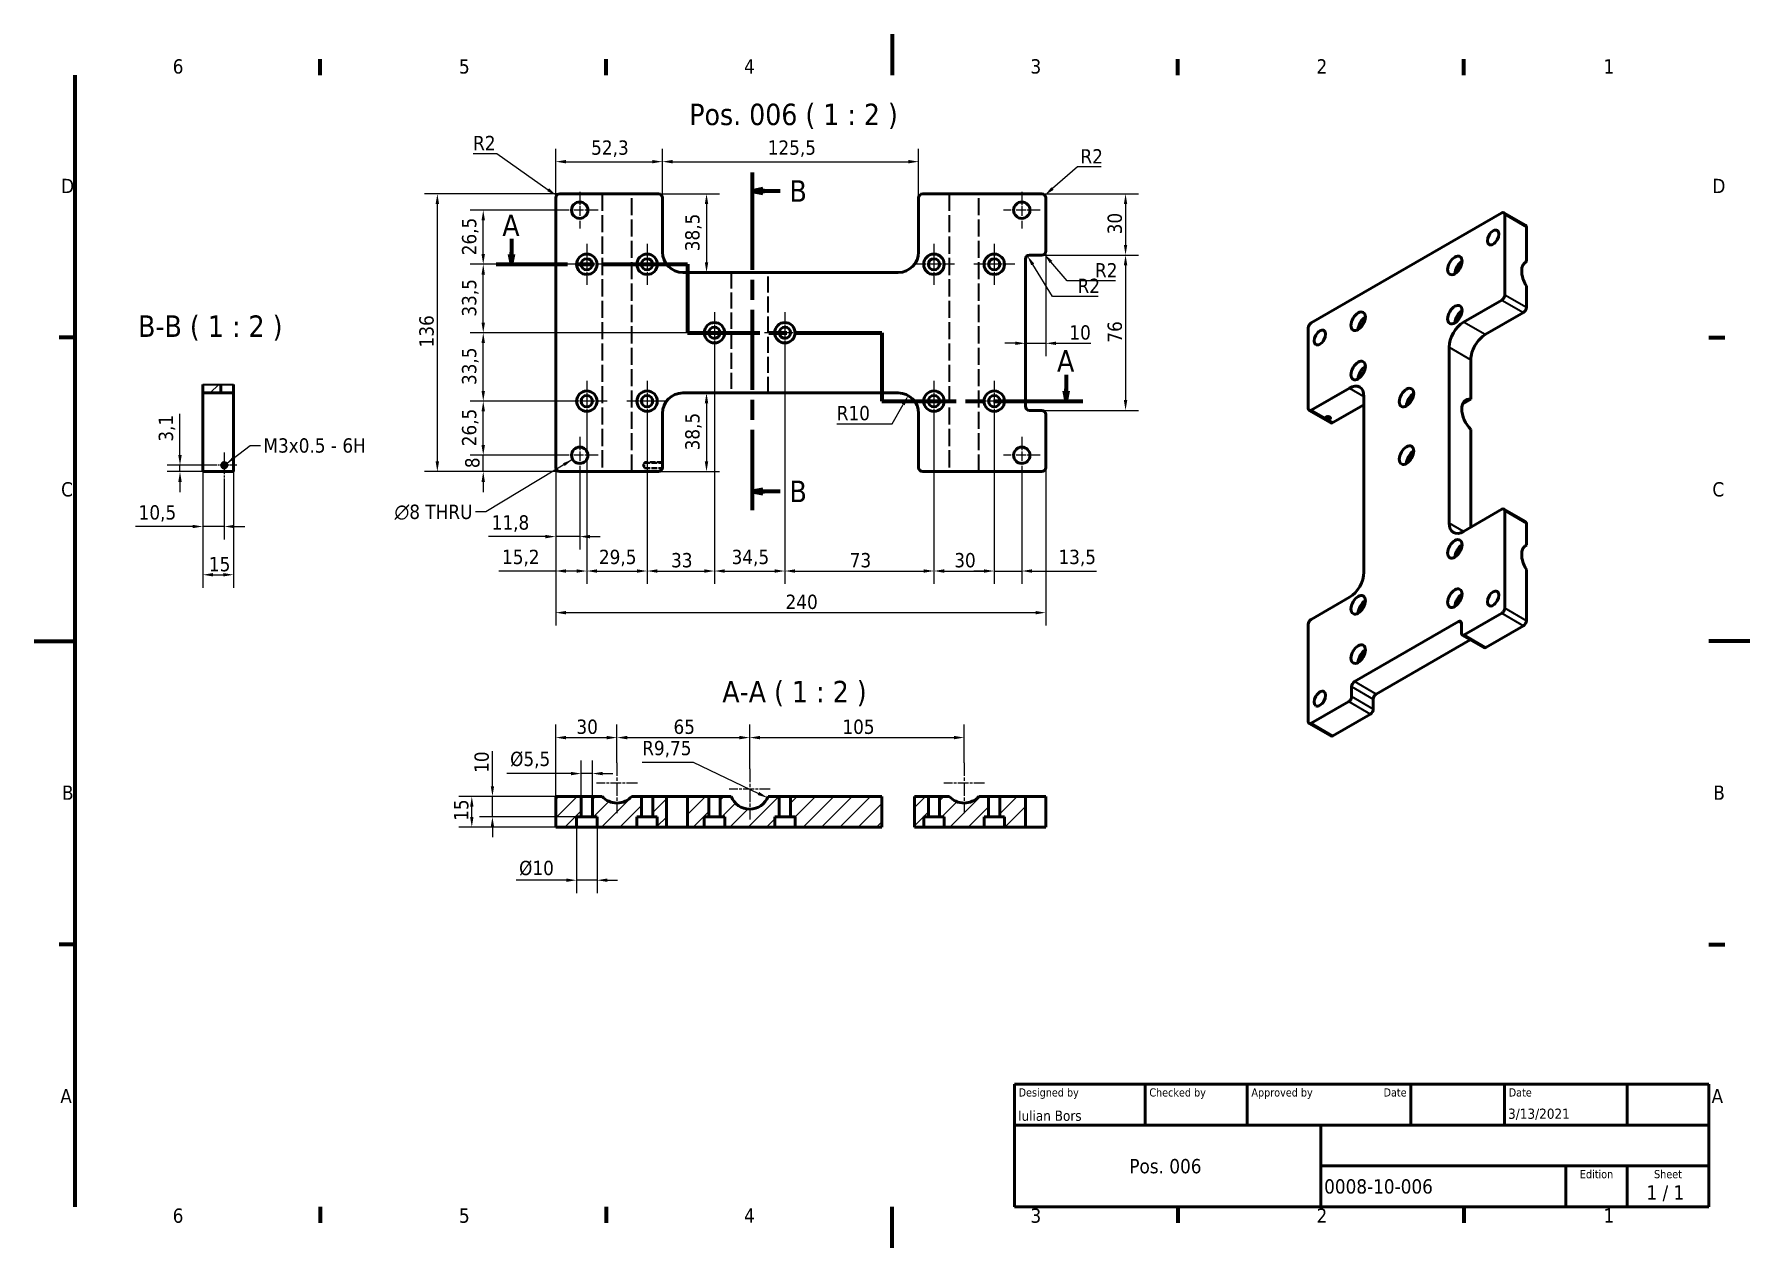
# Model space of a CAD drawing. Header units: millimetres. Extents: x 0 to 840, y 0 to 594.
import ezdxf
from ezdxf.enums import TextEntityAlignment as Align

# ---------------------------------------------------------------- set-up
doc = ezdxf.new("R2010")
doc.units = ezdxf.units.MM
doc.header["$LTSCALE"] = 2
doc.linetypes.add('CHAIN', pattern=[0.3543, 0.2362, -0.0295, 0.0591, -0.0295])
doc.linetypes.add('DASHED', pattern=[0.2068, 0.1655, -0.0413])
for name, color, linetype, lineweight in [('Border (ISO)', 7, 'Continuous', 70), ('Center Mark (ISO)', 7, 'Continuous', 25), ('Dimension (ISO)', 7, 'Continuous', 25), ('Hatch (ISO)', 7, 'Continuous', 18), ('Hidden (ISO)', 7, 'DASHED', 35), ('Section Line (ISO)', 7, 'CHAIN', 70), ('Symbol (ISO)', 7, 'Continuous', 25), ('Title (ISO)', 7, 'Continuous', 50), ('Visible (ISO)', 7, 'Continuous', 50), ('Visible Narrow (ISO)', 7, 'Continuous', 35)]:
    doc.layers.add(name, color=color, linetype=linetype, lineweight=lineweight)
doc.styles.add('Label Text (ISO)', font='tahoma.ttf')
doc.styles.add('Note Text (ISO)', font='tahoma.ttf')
doc.styles.add('Text Style39', font='tahoma.ttf')
doc.styles.add('Text Style41', font='tahoma.ttf')
doc.styles.add('Text Style45', font='tahoma.ttf')
doc.dimstyles.new('Default - Method 1b (ISO)', dxfattribs={"dimscale": 2, "dimtxt": 3.5, "dimasz": 2.5, "dimexe": 3.175, "dimexo": 0, "dimgap": 0.762, "dimtad": 1, "dimtoh": 1, "dimrnd": 1e-08, "dimtxsty": 'Note Text (ISO)', "dimcen": 0.09, "dimdle": 10, "dimclrd": 256, "dimclre": 256, "dimclrt": 256, "dimazin": 2, "dimtfac": 1, "dimtmove": 0, "dimatfit": 3, "dimfxl": 0, "dimtolj": 1, "dimlwd": -1, "dimlwe": -1, "dimarcsym": 0})
doc.dimstyles.new('Default - Method 1b (ISO)$7', dxfattribs={"dimscale": 2, "dimtxt": 3.5, "dimasz": 2.5, "dimexe": 3.175, "dimexo": 0, "dimgap": 0.762, "dimtad": 1, "dimtoh": 1, "dimrnd": 1e-08, "dimtxsty": 'Note Text (ISO)', "dimcen": 0.09, "dimdle": 10, "dimclrd": 256, "dimclre": 256, "dimclrt": 256, "dimazin": 2, "dimtfac": 1, "dimtmove": 0, "dimatfit": 3, "dimfxl": 0, "dimtolj": 1, "dimlwd": -1, "dimlwe": -1, "dimarcsym": 0})
pattern_1 = [(45, (0, 0), (-4.49013, 4.49013), [])]

msp = doc.modelspace()

# ---------------------------------------------------------------- texts
at = {"layer": 'Symbol (ISO)', "attachment_point": 7}
for s, insert, char_height, style in [('Pos. 006 ( 1 : 2 )', (320.7458, 547.6674), 10.48, 'Text Style45'), ('B-B ( 1 : 2 )', (50.7902, 443.9853), 10.5, 'Label Text (ISO)'), ('A-A ( 1 : 2 )', (336.9001, 265.0919), 10.5, 'Label Text (ISO)')]:
    msp.add_mtext(s, dxfattribs=dict(at, insert=insert, char_height=char_height, style=style))
at = {"layer": 'Symbol (ISO)', "char_height": 7, "line_spacing_factor": 0.6125, "style": 'Note Text (ISO)'}
for s, insert, width, attachment_point in [('M3x0.5 - 6H', (112.208, 396.225), 52.641136, 1), ('\\fAIGDT|b0|i0;\\H7.0000;n\\fTahoma|b0|i0;\\H7.0000;8 THRU', (214.5497, 363.7287), 40.918286, 3)]:
    msp.add_mtext(s, dxfattribs=dict(at, insert=insert, width=width, attachment_point=attachment_point))

# ---------------------------------------------------------------- blocks, each defined once
blk = doc.blocks.new('Borders Default Border')
at = {"layer": 'Border (ISO)'}
for p, q in [((70, 287), (70, 290.9)), ((140, 287), (140, 290.9)), ((280, 287), (280, 290.9)), ((350, 287), (350, 290.9)), ((10, 222.75), (6.1, 222.75)), ((410, 222.75), (413.9, 222.75)), ((10, 74.25), (6.1, 74.25)), ((410, 74.25), (413.9, 74.25)), ((70, 10), (70, 6.1)), ((140, 10), (140, 6.1)), ((280, 10), (280, 6.1)), ((350, 10), (350, 6.1))]:
    blk.add_line(p, q, dxfattribs=at)
at = {"layer": 'Border (ISO)', "flags": 128}
for points in [[(210, 297), (210, 287)], [(10, 10), (10, 287)], [(0, 148.5), (10, 148.5)], [(420, 148.5), (410, 148.5)], [(210, 0), (210, 10)]]:
    blk.add_lwpolyline(points, dxfattribs=at)
at = {"layer": 'Border (ISO)', "char_height": 3.5, "attachment_point": 7, "style": 'Note Text (ISO)'}
for s, insert in [('6', (33.88, 287.33)), ('5', (103.98, 287.33)), ('4', (173.78, 287.4)), ('3', (243.91, 287.33)), ('2', (313.94, 287.4)), ('1', (384.21, 287.4)), ('D', (6.57, 258.13)), ('D', (410.87, 258.13)), ('C', (6.56, 183.81)), ('C', (410.86, 183.81)), ('B', (6.78, 109.63)), ('B', (411.08, 109.63)), ('A', (6.36, 35.38)), ('A', (410.66, 35.38)), ('6', (33.88, 6.03)), ('5', (103.98, 6.03)), ('4', (173.78, 6.1)), ('3', (243.91, 6.03)), ('2', (313.94, 6.1)), ('1', (384.21, 6.1))]:
    blk.add_mtext(s, dxfattribs=dict(at, insert=insert))
blk = doc.blocks.new('*D5')
at = {"layer": 'Defpoints', "color": 0}
for p in [(255.32, 381.91), (495.32, 381.91), (255.32, 310.87)]:
    blk.add_point(p, dxfattribs=at)
at = {"layer": 'Dimension (ISO)'}
for p, q in [((255.32, 381.91), (255.32, 304.52)), ((495.32, 381.91), (495.32, 304.52)), ((490.32, 310.87), (260.32, 310.87))]:
    blk.add_line(p, q, dxfattribs=at)
for points in [[(260.32, 311.7), (260.32, 310.04), (255.32, 310.87)], [(490.32, 311.7), (490.32, 310.04), (495.32, 310.87)]]:
    blk.add_solid(points, dxfattribs=at)
at = {"layer": 'Dimension (ISO)', "insert": (367.88, 319.69), "char_height": 7, "attachment_point": 1, "style": 'Note Text (ISO)'}
blk.add_mtext('\\A1;240', dxfattribs=at)
blk = doc.blocks.new('2dTransSection0')
at = {"layer": 'Section Line (ISO)', "linetype": 'Continuous'}
for p, q in [((116.81, 246.96), (116.81, 243.21)), ((116.31, 243.21), (116.81, 240.71)), ((117.31, 243.21), (116.31, 243.21)), ((116.81, 243.21), (116.81, 240.71)), ((116.81, 240.71), (117.31, 243.21)), ((252.64, 213.64), (252.64, 209.71)), ((252.14, 209.71), (252.64, 207.21)), ((253.14, 209.71), (252.14, 209.71)), ((252.64, 209.71), (252.64, 207.21)), ((252.64, 207.21), (253.14, 209.71))]:
    blk.add_line(p, q, dxfattribs=at)
at = {"layer": 'Section Line (ISO)', "linetype": 'CHAIN', "ltscale": 37.028187}
blk.add_line((113.05, 240.71), (159.93, 240.71), dxfattribs=at)
at = {"layer": 'Section Line (ISO)', "linetype": 'Continuous', "lineweight": 140}
for p, q in [((113.05, 240.71), (120.57, 240.71)), ((152.41, 240.71), (159.93, 240.71)), ((159.93, 240.71), (159.93, 223.96)), ((159.93, 223.96), (167.61, 223.96)), ((199.79, 223.96), (207.47, 223.96)), ((207.47, 223.96), (207.47, 207.21)), ((207.47, 207.21), (215.58, 207.21)), ((248.58, 207.21), (256.69, 207.21))]:
    blk.add_line(p, q, dxfattribs=at)
at = {"layer": 'Section Line (ISO)', "linetype": 'CHAIN', "ltscale": 18.612625}
for p, q in [((159.93, 240.71), (159.93, 223.96)), ((207.47, 223.96), (207.47, 207.21))]:
    blk.add_line(p, q, dxfattribs=at)
at = {"layer": 'Section Line (ISO)', "linetype": 'CHAIN', "ltscale": 37.49987}
blk.add_line((159.93, 223.96), (207.47, 223.96), dxfattribs=at)
at = {"layer": 'Section Line (ISO)', "linetype": 'CHAIN', "ltscale": 38.679073}
blk.add_line((207.47, 207.21), (256.69, 207.21), dxfattribs=at)
at = {"layer": 'Section Line (ISO)', "linetype": 'Continuous', "flags": 128}
for points in [[(116.31, 243.21), (116.81, 240.71)], [(252.14, 209.71), (252.64, 207.21)]]:
    blk.add_lwpolyline(points, dxfattribs=at)
at = {"layer": 'Section Line (ISO)'}
for points in [[(116.31, 243.21), (116.81, 240.71), (117.31, 243.21), (116.31, 243.21)], [(252.14, 209.71), (252.64, 207.21), (253.14, 209.71), (252.14, 209.71)]]:
    blk.add_solid(points, dxfattribs=at)
at = {"layer": 'Section Line (ISO)', "char_height": 5.25, "attachment_point": 7, "style": 'Label Text (ISO)'}
for insert in [(114.58, 247.64), (250.4, 214.46)]:
    blk.add_mtext('A', dxfattribs=dict(at, insert=insert))
blk = doc.blocks.new('*D7')
at = {"layer": 'Defpoints', "color": 0}
for p in [(255.32, 381.91), (267.07, 378.91), (267.07, 348.11)]:
    blk.add_point(p, dxfattribs=at)
at = {"layer": 'Dimension (ISO)'}
for p, q in [((255.32, 381.91), (255.32, 341.76)), ((267.07, 378.91), (267.07, 341.76)), ((250.32, 348.11), (222.45, 348.11)), ((267.07, 348.11), (255.32, 348.11)), ((272.07, 348.11), (277.07, 348.11))]:
    blk.add_line(p, q, dxfattribs=at)
for points in [[(250.32, 348.94), (250.32, 347.28), (255.32, 348.11)], [(272.07, 348.94), (272.07, 347.28), (267.07, 348.11)]]:
    blk.add_solid(points, dxfattribs=at)
at = {"layer": 'Dimension (ISO)', "insert": (223.97, 358.53), "char_height": 7, "attachment_point": 1, "style": 'Note Text (ISO)'}
blk.add_mtext('\\A1;11,8', dxfattribs=at)
blk = doc.blocks.new('*D8')
at = {"layer": 'Defpoints', "color": 0}
for p in [(270.55, 404.41), (255.32, 381.91), (270.55, 331.26)]:
    blk.add_point(p, dxfattribs=at)
at = {"layer": 'Dimension (ISO)'}
for p, q in [((270.55, 404.41), (270.55, 324.91)), ((255.32, 381.91), (255.32, 324.91)), ((255.32, 331.26), (227.5, 331.26)), ((265.55, 331.26), (260.32, 331.26))]:
    blk.add_line(p, q, dxfattribs=at)
for points in [[(260.32, 332.09), (260.32, 330.42), (255.32, 331.26)], [(265.55, 332.09), (265.55, 330.42), (270.55, 331.26)]]:
    blk.add_solid(points, dxfattribs=at)
at = {"layer": 'Dimension (ISO)', "insert": (229.03, 341.67), "char_height": 7, "attachment_point": 1, "style": 'Note Text (ISO)'}
blk.add_mtext('\\A1;15,2', dxfattribs=at)
blk = doc.blocks.new('*D9')
at = {"layer": 'Defpoints', "color": 0}
for p in [(270.55, 404.41), (300.08, 404.41), (300.08, 331.26)]:
    blk.add_point(p, dxfattribs=at)
at = {"layer": 'Dimension (ISO)'}
for p, q in [((270.55, 404.41), (270.55, 324.91)), ((300.08, 404.41), (300.08, 324.91)), ((275.55, 331.26), (295.08, 331.26))]:
    blk.add_line(p, q, dxfattribs=at)
for points in [[(275.55, 332.09), (275.55, 330.42), (270.55, 331.26)], [(295.08, 332.09), (295.08, 330.42), (300.08, 331.26)]]:
    blk.add_solid(points, dxfattribs=at)
at = {"layer": 'Dimension (ISO)', "insert": (276.48, 341.67), "char_height": 7, "attachment_point": 1, "style": 'Note Text (ISO)'}
blk.add_mtext('\\A1;29,5', dxfattribs=at)
blk = doc.blocks.new('*D10')
at = {"layer": 'Defpoints', "color": 0}
for p in [(333.07, 437.91), (300.08, 404.41), (333.07, 331.26)]:
    blk.add_point(p, dxfattribs=at)
at = {"layer": 'Dimension (ISO)'}
for p, q in [((333.07, 437.91), (333.07, 324.91)), ((300.08, 404.41), (300.08, 324.91)), ((305.08, 331.26), (328.07, 331.26))]:
    blk.add_line(p, q, dxfattribs=at)
for points in [[(305.08, 332.09), (305.08, 330.42), (300.08, 331.26)], [(328.07, 332.09), (328.07, 330.42), (333.07, 331.26)]]:
    blk.add_solid(points, dxfattribs=at)
at = {"layer": 'Dimension (ISO)', "insert": (311.82, 340.07), "char_height": 7, "attachment_point": 1, "style": 'Note Text (ISO)'}
blk.add_mtext('\\A1;33', dxfattribs=at)
blk = doc.blocks.new('*D11')
at = {"layer": 'Defpoints', "color": 0}
for p in [(333.07, 437.91), (367.57, 437.91), (367.57, 331.26)]:
    blk.add_point(p, dxfattribs=at)
at = {"layer": 'Dimension (ISO)'}
for p, q in [((333.07, 437.91), (333.07, 324.91)), ((367.57, 437.91), (367.57, 324.91)), ((338.07, 331.26), (362.57, 331.26))]:
    blk.add_line(p, q, dxfattribs=at)
for points in [[(338.07, 332.09), (338.07, 330.42), (333.07, 331.26)], [(362.57, 332.09), (362.57, 330.42), (367.57, 331.26)]]:
    blk.add_solid(points, dxfattribs=at)
at = {"layer": 'Dimension (ISO)', "insert": (341.45, 341.67), "char_height": 7, "attachment_point": 1, "style": 'Note Text (ISO)'}
blk.add_mtext('\\A1;34,5', dxfattribs=at)
blk = doc.blocks.new('*D12')
at = {"layer": 'Defpoints', "color": 0}
for p in [(367.57, 437.91), (440.55, 404.41), (440.55, 331.26)]:
    blk.add_point(p, dxfattribs=at)
at = {"layer": 'Dimension (ISO)'}
for p, q in [((367.57, 437.91), (367.57, 324.91)), ((440.55, 404.41), (440.55, 324.91)), ((372.57, 331.26), (435.55, 331.26))]:
    blk.add_line(p, q, dxfattribs=at)
for points in [[(372.57, 332.09), (372.57, 330.42), (367.57, 331.26)], [(435.55, 332.09), (435.55, 330.42), (440.55, 331.26)]]:
    blk.add_solid(points, dxfattribs=at)
at = {"layer": 'Dimension (ISO)', "insert": (399.31, 340.07), "char_height": 7, "attachment_point": 1, "style": 'Note Text (ISO)'}
blk.add_mtext('\\A1;73', dxfattribs=at)
blk = doc.blocks.new('*D13')
at = {"layer": 'Defpoints', "color": 0}
for p in [(440.55, 404.41), (470.08, 404.41), (470.08, 331.26)]:
    blk.add_point(p, dxfattribs=at)
at = {"layer": 'Dimension (ISO)'}
for p, q in [((440.55, 404.41), (440.55, 324.91)), ((470.08, 404.41), (470.08, 324.91)), ((445.55, 331.26), (465.08, 331.26))]:
    blk.add_line(p, q, dxfattribs=at)
for points in [[(445.55, 332.09), (445.55, 330.42), (440.55, 331.26)], [(465.08, 332.09), (465.08, 330.42), (470.08, 331.26)]]:
    blk.add_solid(points, dxfattribs=at)
at = {"layer": 'Dimension (ISO)', "insert": (450.48, 340.07), "char_height": 7, "attachment_point": 1, "style": 'Note Text (ISO)'}
blk.add_mtext('\\A1;30', dxfattribs=at)
blk = doc.blocks.new('*D14')
at = {"layer": 'Defpoints', "color": 0}
for p in [(219.84, 387.91), (258.07, 387.91), (257.32, 379.91)]:
    blk.add_point(p, dxfattribs=at)
at = {"layer": 'Dimension (ISO)'}
for p, q in [((219.84, 392.91), (219.84, 397.91)), ((258.07, 387.91), (213.49, 387.91)), ((219.84, 379.91), (219.84, 387.91)), ((257.32, 379.91), (213.49, 379.91)), ((219.84, 374.91), (219.84, 369.91))]:
    blk.add_line(p, q, dxfattribs=at)
for points in [[(219, 392.91), (220.67, 392.91), (219.84, 387.91)], [(219, 374.91), (220.67, 374.91), (219.84, 379.91)]]:
    blk.add_solid(points, dxfattribs=at)
at = {"layer": 'Dimension (ISO)', "insert": (210.99, 381.63), "char_height": 7, "attachment_point": 1, "rotation": 90, "style": 'Note Text (ISO)'}
blk.add_mtext('\\A1;8', dxfattribs=at)
blk = doc.blocks.new('*D15')
at = {"layer": 'Defpoints', "color": 0}
for p in [(219.84, 414.41), (260.55, 414.41), (258.07, 387.91)]:
    blk.add_point(p, dxfattribs=at)
at = {"layer": 'Dimension (ISO)'}
for p, q in [((260.55, 414.41), (213.49, 414.41)), ((219.84, 392.91), (219.84, 409.41)), ((258.07, 387.91), (213.49, 387.91))]:
    blk.add_line(p, q, dxfattribs=at)
for points in [[(219, 409.41), (220.67, 409.41), (219.84, 414.41)], [(219, 392.91), (220.67, 392.91), (219.84, 387.91)]]:
    blk.add_solid(points, dxfattribs=at)
at = {"layer": 'Dimension (ISO)', "insert": (209.43, 392.33), "char_height": 7, "attachment_point": 1, "rotation": 90, "style": 'Note Text (ISO)'}
blk.add_mtext('\\A1;26,5', dxfattribs=at)
blk = doc.blocks.new('*D16')
at = {"layer": 'Defpoints', "color": 0}
for p in [(219.84, 447.91), (323.07, 447.91), (260.55, 414.41)]:
    blk.add_point(p, dxfattribs=at)
at = {"layer": 'Dimension (ISO)'}
for p, q in [((323.07, 447.91), (213.49, 447.91)), ((219.84, 419.41), (219.84, 442.91)), ((260.55, 414.41), (213.49, 414.41))]:
    blk.add_line(p, q, dxfattribs=at)
for points in [[(219, 442.91), (220.67, 442.91), (219.84, 447.91)], [(219, 419.41), (220.67, 419.41), (219.84, 414.41)]]:
    blk.add_solid(points, dxfattribs=at)
at = {"layer": 'Dimension (ISO)', "insert": (209.43, 422.3), "char_height": 7, "attachment_point": 1, "rotation": 90, "style": 'Note Text (ISO)'}
blk.add_mtext('\\A1;33,5', dxfattribs=at)
blk = doc.blocks.new('*D17')
at = {"layer": 'Defpoints', "color": 0}
for p in [(219.84, 481.41), (260.55, 481.41), (323.07, 447.91)]:
    blk.add_point(p, dxfattribs=at)
at = {"layer": 'Dimension (ISO)'}
for p, q in [((260.55, 481.41), (213.49, 481.41)), ((219.84, 452.91), (219.84, 476.41)), ((323.07, 447.91), (213.49, 447.91))]:
    blk.add_line(p, q, dxfattribs=at)
for points in [[(219, 476.41), (220.67, 476.41), (219.84, 481.41)], [(219, 452.91), (220.67, 452.91), (219.84, 447.91)]]:
    blk.add_solid(points, dxfattribs=at)
at = {"layer": 'Dimension (ISO)', "insert": (209.43, 455.8), "char_height": 7, "attachment_point": 1, "rotation": 90, "style": 'Note Text (ISO)'}
blk.add_mtext('\\A1;33,5', dxfattribs=at)
blk = doc.blocks.new('*D18')
at = {"layer": 'Defpoints', "color": 0}
for p in [(219.84, 507.91), (258.07, 507.91), (260.55, 481.41)]:
    blk.add_point(p, dxfattribs=at)
at = {"layer": 'Dimension (ISO)'}
for p, q in [((258.07, 507.91), (213.49, 507.91)), ((219.84, 486.41), (219.84, 502.91)), ((260.55, 481.41), (213.49, 481.41))]:
    blk.add_line(p, q, dxfattribs=at)
for points in [[(219, 502.91), (220.67, 502.91), (219.84, 507.91)], [(219, 486.41), (220.67, 486.41), (219.84, 481.41)]]:
    blk.add_solid(points, dxfattribs=at)
at = {"layer": 'Dimension (ISO)', "insert": (209.43, 485.83), "char_height": 7, "attachment_point": 1, "rotation": 90, "style": 'Note Text (ISO)'}
blk.add_mtext('\\A1;26,5', dxfattribs=at)
blk = doc.blocks.new('*D19')
at = {"layer": 'Defpoints', "color": 0}
for p in [(197.36, 515.91), (257.32, 515.91), (257.32, 379.91)]:
    blk.add_point(p, dxfattribs=at)
at = {"layer": 'Dimension (ISO)'}
for p, q in [((257.32, 515.91), (191.01, 515.91)), ((197.36, 384.91), (197.36, 510.91)), ((257.32, 379.91), (191.01, 379.91))]:
    blk.add_line(p, q, dxfattribs=at)
for points in [[(196.52, 510.91), (198.19, 510.91), (197.36, 515.91)], [(196.52, 384.91), (198.19, 384.91), (197.36, 379.91)]]:
    blk.add_solid(points, dxfattribs=at)
at = {"layer": 'Dimension (ISO)', "insert": (188.54, 440.72), "char_height": 7, "attachment_point": 1, "rotation": 90, "style": 'Note Text (ISO)'}
blk.add_mtext('\\A1;136', dxfattribs=at)
blk = doc.blocks.new('*D20')
at = {"layer": 'Defpoints', "color": 0}
for p in [(255.68, 515.06), (257.32, 513.91)]:
    blk.add_point(p, dxfattribs=at)
at = {"layer": 'Dimension (ISO)'}
for p, q in [((214.87, 535.61), (226.49, 535.61)), ((226.49, 535.61), (251.59, 517.94))]:
    blk.add_line(p, q, dxfattribs=at)
blk.add_solid([(252.07, 518.62), (251.11, 517.26), (255.68, 515.06)], dxfattribs=at)
at = {"layer": 'Dimension (ISO)', "insert": (214.87, 544.28), "char_height": 7, "attachment_point": 1, "style": 'Note Text (ISO)'}
blk.add_mtext('\\A1;R2', dxfattribs=at)
blk = doc.blocks.new('*D21')
at = {"layer": 'Defpoints', "color": 0}
for p in [(470.08, 404.41), (483.57, 378.91), (483.57, 331.26)]:
    blk.add_point(p, dxfattribs=at)
at = {"layer": 'Dimension (ISO)'}
for p, q in [((470.08, 404.41), (470.08, 324.91)), ((483.57, 378.91), (483.57, 324.91)), ((465.08, 331.26), (460.08, 331.26)), ((470.08, 331.26), (483.57, 331.26)), ((488.57, 331.26), (520.14, 331.26))]:
    blk.add_line(p, q, dxfattribs=at)
for points in [[(465.08, 332.09), (465.08, 330.42), (470.08, 331.26)], [(488.57, 332.09), (488.57, 330.42), (483.57, 331.26)]]:
    blk.add_solid(points, dxfattribs=at)
at = {"layer": 'Dimension (ISO)', "insert": (501.5, 341.67), "char_height": 7, "attachment_point": 1, "style": 'Note Text (ISO)'}
blk.add_mtext('\\A1;13,5', dxfattribs=at)
blk = doc.blocks.new('*D22')
at = {"layer": 'Defpoints', "color": 0}
for p in [(214.24, 220.92), (255.32, 220.92), (255.32, 205.92)]:
    blk.add_point(p, dxfattribs=at)
at = {"layer": 'Dimension (ISO)'}
for p, q in [((255.32, 220.92), (207.89, 220.92)), ((214.24, 210.92), (214.24, 215.92)), ((255.32, 205.92), (207.89, 205.92))]:
    blk.add_line(p, q, dxfattribs=at)
for points in [[(213.4, 215.92), (215.07, 215.92), (214.24, 220.92)], [(213.4, 210.92), (215.07, 210.92), (214.24, 205.92)]]:
    blk.add_solid(points, dxfattribs=at)
at = {"layer": 'Dimension (ISO)', "insert": (205.54, 208.95), "char_height": 7, "attachment_point": 1, "rotation": 90, "style": 'Note Text (ISO)'}
blk.add_mtext('\\A1;15', dxfattribs=at)
blk = doc.blocks.new('*D23')
at = {"layer": 'Defpoints', "color": 0}
for p in [(267.8, 220.92), (224.34, 210.92), (267.8, 210.92)]:
    blk.add_point(p, dxfattribs=at)
at = {"layer": 'Dimension (ISO)'}
for p, q in [((224.34, 225.92), (224.34, 243.03)), ((267.8, 220.92), (217.99, 220.92)), ((224.34, 210.92), (224.34, 220.92)), ((267.8, 210.92), (217.99, 210.92)), ((224.34, 205.92), (224.34, 200.92))]:
    blk.add_line(p, q, dxfattribs=at)
for points in [[(223.51, 225.92), (225.17, 225.92), (224.34, 220.92)], [(223.51, 205.92), (225.17, 205.92), (224.34, 210.92)]]:
    blk.add_solid(points, dxfattribs=at)
at = {"layer": 'Dimension (ISO)', "insert": (215.53, 232.44), "char_height": 7, "attachment_point": 1, "rotation": 90, "style": 'Note Text (ISO)'}
blk.add_mtext('\\A1;10', dxfattribs=at)
blk = doc.blocks.new('*D24')
at = {"layer": 'Defpoints', "color": 0}
for p in [(285.32, 249.71), (285.32, 237.42), (255.32, 220.92)]:
    blk.add_point(p, dxfattribs=at)
at = {"layer": 'Dimension (ISO)'}
for p, q in [((255.32, 220.92), (255.32, 256.06)), ((285.32, 237.42), (285.32, 256.06)), ((260.32, 249.71), (280.32, 249.71))]:
    blk.add_line(p, q, dxfattribs=at)
for points in [[(260.32, 250.55), (260.32, 248.88), (255.32, 249.71)], [(280.32, 250.55), (280.32, 248.88), (285.32, 249.71)]]:
    blk.add_solid(points, dxfattribs=at)
at = {"layer": 'Dimension (ISO)', "insert": (265.48, 258.53), "char_height": 7, "attachment_point": 1, "style": 'Note Text (ISO)'}
blk.add_mtext('\\A1;30', dxfattribs=at)
blk = doc.blocks.new('*D25')
at = {"layer": 'Defpoints', "color": 0}
for p in [(350.32, 249.71), (285.32, 237.42), (350.32, 234.42)]:
    blk.add_point(p, dxfattribs=at)
at = {"layer": 'Dimension (ISO)'}
for p, q in [((285.32, 237.42), (285.32, 256.06)), ((350.32, 234.42), (350.32, 256.06)), ((290.32, 249.71), (345.32, 249.71))]:
    blk.add_line(p, q, dxfattribs=at)
for points in [[(290.32, 250.55), (290.32, 248.88), (285.32, 249.71)], [(345.32, 250.55), (345.32, 248.88), (350.32, 249.71)]]:
    blk.add_solid(points, dxfattribs=at)
at = {"layer": 'Dimension (ISO)', "insert": (313.01, 258.52), "char_height": 7, "attachment_point": 1, "style": 'Note Text (ISO)'}
blk.add_mtext('\\A1;65', dxfattribs=at)
blk = doc.blocks.new('*D26')
at = {"layer": 'Defpoints', "color": 0}
for p in [(455.32, 249.71), (455.32, 237.42), (350.32, 234.42)]:
    blk.add_point(p, dxfattribs=at)
at = {"layer": 'Dimension (ISO)'}
for p, q in [((350.32, 234.42), (350.32, 256.06)), ((455.32, 237.42), (455.32, 256.06)), ((355.32, 249.71), (450.32, 249.71))]:
    blk.add_line(p, q, dxfattribs=at)
for points in [[(355.32, 250.55), (355.32, 248.88), (350.32, 249.71)], [(450.32, 250.55), (450.32, 248.88), (455.32, 249.71)]]:
    blk.add_solid(points, dxfattribs=at)
at = {"layer": 'Dimension (ISO)', "insert": (395.71, 258.52), "char_height": 7, "attachment_point": 1, "style": 'Note Text (ISO)'}
blk.add_mtext('\\A1;105', dxfattribs=at)
blk = doc.blocks.new('*D27')
at = {"layer": 'Defpoints', "color": 0}
for p in [(265.55, 205.92), (275.55, 205.92), (275.55, 179.9)]:
    blk.add_point(p, dxfattribs=at)
at = {"layer": 'Dimension (ISO)'}
for p, q in [((265.55, 205.92), (265.55, 173.55)), ((275.55, 205.92), (275.55, 173.55)), ((260.55, 179.9), (235.88, 179.9)), ((275.55, 179.9), (265.55, 179.9)), ((280.55, 179.9), (285.55, 179.9))]:
    blk.add_line(p, q, dxfattribs=at)
for points in [[(260.55, 180.73), (260.55, 179.07), (265.55, 179.9)], [(280.55, 180.73), (280.55, 179.07), (275.55, 179.9)]]:
    blk.add_solid(points, dxfattribs=at)
at = {"layer": 'Dimension (ISO)', "insert": (237.4, 189.4), "char_height": 7, "attachment_point": 1, "style": 'Note Text (ISO)'}
blk.add_mtext('\\A1;\\fTahoma|b0|i0;\\H7.0000;Ø10', dxfattribs=at)
blk = doc.blocks.new('*D28')
at = {"layer": 'Defpoints', "color": 0}
for p in [(273.3, 232.1), (267.8, 220.92), (273.3, 220.92)]:
    blk.add_point(p, dxfattribs=at)
at = {"layer": 'Dimension (ISO)'}
for p, q in [((267.8, 220.92), (267.8, 238.45)), ((273.3, 220.92), (273.3, 238.45)), ((262.8, 232.1), (231.47, 232.1)), ((273.3, 232.1), (267.8, 232.1)), ((278.3, 232.1), (283.3, 232.1))]:
    blk.add_line(p, q, dxfattribs=at)
for points in [[(262.8, 232.94), (262.8, 231.27), (267.8, 232.1)], [(278.3, 232.94), (278.3, 231.27), (273.3, 232.1)]]:
    blk.add_solid(points, dxfattribs=at)
at = {"layer": 'Dimension (ISO)', "insert": (233, 242.8), "char_height": 7, "attachment_point": 1, "style": 'Note Text (ISO)'}
blk.add_mtext('\\A1;\\fTahoma|b0|i0;\\H7.0000;Ø5,5', dxfattribs=at)
blk = doc.blocks.new('*D29')
at = {"layer": 'Defpoints', "color": 0}
for p in [(350.32, 224.42), (359.11, 220.2)]:
    blk.add_point(p, dxfattribs=at)
at = {"layer": 'Dimension (ISO)'}
for p, q in [((297.69, 237.7), (322.66, 237.7)), ((322.66, 237.7), (354.6, 222.36))]:
    blk.add_line(p, q, dxfattribs=at)
blk.add_solid([(354.96, 223.11), (354.24, 221.61), (359.11, 220.2)], dxfattribs=at)
at = {"layer": 'Dimension (ISO)', "insert": (297.69, 248.1), "char_height": 7, "attachment_point": 1, "style": 'Note Text (ISO)'}
blk.add_mtext('\\A1;R9,75', dxfattribs=at)
blk = doc.blocks.new('*D30')
at = {"layer": 'Defpoints', "color": 0}
for p in [(427.94, 417.13), (423.05, 408.41)]:
    blk.add_point(p, dxfattribs=at)
at = {"layer": 'Dimension (ISO)'}
for p, q in [((420.16, 403.26), (425.49, 412.77)), ((392.95, 403.26), (420.16, 403.26))]:
    blk.add_line(p, q, dxfattribs=at)
blk.add_solid([(424.77, 413.18), (426.22, 412.36), (427.94, 417.13)], dxfattribs=at)
at = {"layer": 'Dimension (ISO)', "insert": (392.95, 412.07), "char_height": 7, "attachment_point": 1, "style": 'Note Text (ISO)'}
blk.add_mtext('\\A1;R10', dxfattribs=at)
blk = doc.blocks.new('2dTransSection1')
at = {"layer": 'Section Line (ISO)', "linetype": 'CHAIN', "ltscale": 41.503922}
blk.add_line((175.87, 180.56), (175.87, 263.19), dxfattribs=at)
at = {"layer": 'Section Line (ISO)', "linetype": 'Continuous', "lineweight": 140}
for p, q in [((175.87, 254.09), (175.87, 263.19)), ((175.87, 180.56), (175.87, 189.67))]:
    blk.add_line(p, q, dxfattribs=at)
at = {"layer": 'Section Line (ISO)', "linetype": 'Continuous'}
for p, q in [((178.37, 259.14), (175.87, 258.64)), ((178.37, 258.64), (175.87, 258.64)), ((175.87, 258.64), (178.37, 258.14)), ((178.37, 258.14), (178.37, 259.14)), ((182.63, 258.64), (178.37, 258.64)), ((178.37, 185.62), (175.87, 185.12)), ((178.37, 185.12), (175.87, 185.12)), ((175.87, 185.12), (178.37, 184.62)), ((178.37, 184.62), (178.37, 185.62)), ((182.63, 185.12), (178.37, 185.12))]:
    blk.add_line(p, q, dxfattribs=at)
at = {"layer": 'Section Line (ISO)', "linetype": 'Continuous', "flags": 128}
for points in [[(178.37, 259.14), (175.87, 258.64)], [(178.37, 185.62), (175.87, 185.12)]]:
    blk.add_lwpolyline(points, dxfattribs=at)
at = {"layer": 'Section Line (ISO)'}
for points in [[(178.37, 259.14), (175.87, 258.64), (178.37, 258.14), (178.37, 259.14)], [(178.37, 185.62), (175.87, 185.12), (178.37, 184.62), (178.37, 185.62)]]:
    blk.add_solid(points, dxfattribs=at)
at = {"layer": 'Section Line (ISO)', "char_height": 5.25, "attachment_point": 7, "style": 'Label Text (ISO)'}
for insert in [(184.9, 256.02), (184.9, 182.49)]:
    blk.add_mtext('B', dxfattribs=dict(at, insert=insert))
blk = doc.blocks.new('*D32')
at = {"layer": 'Defpoints', "color": 0}
for p in [(82.49, 381.91), (93.02, 373.04), (82.49, 353.06)]:
    blk.add_point(p, dxfattribs=at)
at = {"layer": 'Dimension (ISO)'}
for p, q in [((82.49, 381.91), (82.49, 346.71)), ((93.02, 373.04), (93.02, 346.71)), ((77.49, 353.06), (49.56, 353.06)), ((93.02, 353.06), (82.49, 353.06)), ((98.02, 353.06), (103.02, 353.06))]:
    blk.add_line(p, q, dxfattribs=at)
for points in [[(77.49, 353.89), (77.49, 352.22), (82.49, 353.06)], [(98.02, 353.89), (98.02, 352.22), (93.02, 353.06)]]:
    blk.add_solid(points, dxfattribs=at)
at = {"layer": 'Dimension (ISO)', "insert": (51.09, 363.46), "char_height": 7, "attachment_point": 1, "style": 'Note Text (ISO)'}
blk.add_mtext('\\A1;10,5', dxfattribs=at)
blk = doc.blocks.new('*D33')
at = {"layer": 'Defpoints', "color": 0}
for p in [(71.34, 383.04), (82.49, 379.91), (86.79, 383.04)]:
    blk.add_point(p, dxfattribs=at)
at = {"layer": 'Dimension (ISO)'}
for p, q in [((71.34, 388.04), (71.34, 408.28)), ((86.79, 383.04), (64.99, 383.04)), ((82.49, 379.91), (64.99, 379.91)), ((71.34, 379.91), (71.34, 383.04)), ((71.34, 374.91), (71.34, 369.91))]:
    blk.add_line(p, q, dxfattribs=at)
for points in [[(70.51, 388.04), (72.18, 388.04), (71.34, 383.04)], [(70.51, 374.91), (72.18, 374.91), (71.34, 379.91)]]:
    blk.add_solid(points, dxfattribs=at)
at = {"layer": 'Dimension (ISO)', "insert": (60.93, 394.56), "char_height": 7, "attachment_point": 1, "rotation": 90, "style": 'Note Text (ISO)'}
blk.add_mtext('\\A1;3,1', dxfattribs=at)
blk = doc.blocks.new('*D34')
at = {"layer": 'Defpoints', "color": 0}
for p in [(82.49, 381.91), (97.49, 381.91), (97.49, 329.43)]:
    blk.add_point(p, dxfattribs=at)
at = {"layer": 'Dimension (ISO)'}
for p, q in [((82.49, 381.91), (82.49, 323.08)), ((97.49, 381.91), (97.49, 323.08)), ((87.49, 329.43), (92.49, 329.43))]:
    blk.add_line(p, q, dxfattribs=at)
for points in [[(87.49, 330.27), (87.49, 328.6), (82.49, 329.43)], [(92.49, 330.27), (92.49, 328.6), (97.49, 329.43)]]:
    blk.add_solid(points, dxfattribs=at)
at = {"layer": 'Dimension (ISO)', "insert": (85.51, 338.13), "char_height": 7, "attachment_point": 1, "style": 'Note Text (ISO)'}
blk.add_mtext('\\A1;15', dxfattribs=at)
blk = doc.blocks.new('*D35')
at = {"layer": 'Defpoints', "color": 0}
for p in [(305.58, 515.91), (329.17, 477.41), (336.62, 477.41)]:
    blk.add_point(p, dxfattribs=at)
at = {"layer": 'Dimension (ISO)'}
for p, q in [((305.58, 515.91), (335.52, 515.91)), ((329.17, 510.91), (329.17, 482.41))]:
    blk.add_line(p, q, dxfattribs=at)
for points in [[(328.34, 510.91), (330.01, 510.91), (329.17, 515.91)], [(328.34, 482.41), (330.01, 482.41), (329.17, 477.41)]]:
    blk.add_solid(points, dxfattribs=at)
at = {"layer": 'Dimension (ISO)', "insert": (318.75, 487.8), "char_height": 7, "attachment_point": 1, "rotation": 90, "style": 'Note Text (ISO)'}
blk.add_mtext('\\A1;38,5', dxfattribs=at)
blk = doc.blocks.new('*D36')
at = {"layer": 'Defpoints', "color": 0}
for p in [(329.17, 418.41), (305.58, 379.91), (329.17, 379.91)]:
    blk.add_point(p, dxfattribs=at)
at = {"layer": 'Dimension (ISO)'}
for p, q in [((329.17, 413.41), (329.17, 384.91)), ((305.58, 379.91), (335.52, 379.91))]:
    blk.add_line(p, q, dxfattribs=at)
for points in [[(328.34, 413.41), (330.01, 413.41), (329.17, 418.41)], [(328.34, 384.91), (330.01, 384.91), (329.17, 379.91)]]:
    blk.add_solid(points, dxfattribs=at)
at = {"layer": 'Dimension (ISO)', "insert": (318.75, 390.3), "char_height": 7, "attachment_point": 1, "rotation": 90, "style": 'Note Text (ISO)'}
blk.add_mtext('\\A1;38,5', dxfattribs=at)
blk = doc.blocks.new('*D37')
at = {"layer": 'Defpoints', "color": 0}
for p in [(493.32, 485.91), (493.32, 409.91), (534.37, 409.91)]:
    blk.add_point(p, dxfattribs=at)
at = {"layer": 'Dimension (ISO)'}
for p, q in [((493.32, 485.91), (540.72, 485.91)), ((534.37, 480.91), (534.37, 414.91)), ((493.32, 409.91), (540.72, 409.91))]:
    blk.add_line(p, q, dxfattribs=at)
for points in [[(533.54, 480.91), (535.2, 480.91), (534.37, 485.91)], [(533.54, 414.91), (535.2, 414.91), (534.37, 409.91)]]:
    blk.add_solid(points, dxfattribs=at)
at = {"layer": 'Dimension (ISO)', "insert": (525.57, 443.05), "char_height": 7, "attachment_point": 1, "rotation": 90, "style": 'Note Text (ISO)'}
blk.add_mtext('\\A1;76', dxfattribs=at)
blk = doc.blocks.new('*D38')
at = {"layer": 'Defpoints', "color": 0}
for p in [(493.32, 515.91), (493.32, 485.91), (534.37, 485.91)]:
    blk.add_point(p, dxfattribs=at)
at = {"layer": 'Dimension (ISO)'}
for p, q in [((493.32, 515.91), (540.72, 515.91)), ((534.37, 510.91), (534.37, 490.91)), ((493.32, 485.91), (540.72, 485.91))]:
    blk.add_line(p, q, dxfattribs=at)
for points in [[(533.54, 510.91), (535.2, 510.91), (534.37, 515.91)], [(533.54, 490.91), (535.2, 490.91), (534.37, 485.91)]]:
    blk.add_solid(points, dxfattribs=at)
at = {"layer": 'Dimension (ISO)', "insert": (525.56, 496.08), "char_height": 7, "attachment_point": 1, "rotation": 90, "style": 'Note Text (ISO)'}
blk.add_mtext('\\A1;30', dxfattribs=at)
blk = doc.blocks.new('*D39')
at = {"layer": 'Defpoints', "color": 0}
for p in [(495.32, 487.91), (485.32, 465.58), (495.32, 442.74)]:
    blk.add_point(p, dxfattribs=at)
at = {"layer": 'Dimension (ISO)'}
for p, q in [((495.32, 487.91), (495.32, 436.39)), ((480.32, 442.74), (475.32, 442.74)), ((485.32, 442.74), (495.32, 442.74)), ((500.32, 442.74), (517.42, 442.74))]:
    blk.add_line(p, q, dxfattribs=at)
for points in [[(480.32, 443.58), (480.32, 441.91), (485.32, 442.74)], [(500.32, 443.58), (500.32, 441.91), (495.32, 442.74)]]:
    blk.add_solid(points, dxfattribs=at)
at = {"layer": 'Dimension (ISO)', "insert": (506.84, 451.56), "char_height": 7, "attachment_point": 1, "style": 'Note Text (ISO)'}
blk.add_mtext('\\A1;10', dxfattribs=at)
blk = doc.blocks.new('*D40')
at = {"layer": 'Defpoints', "color": 0}
for p in [(486.26, 485.61), (487.32, 483.91)]:
    blk.add_point(p, dxfattribs=at)
at = {"layer": 'Dimension (ISO)'}
for p, q in [((498.65, 465.7), (488.9, 481.36)), ((520.96, 465.7), (498.65, 465.7))]:
    blk.add_line(p, q, dxfattribs=at)
blk.add_solid([(489.61, 481.8), (488.19, 480.92), (486.26, 485.61)], dxfattribs=at)
at = {"layer": 'Dimension (ISO)', "insert": (510.86, 474.37), "char_height": 7, "attachment_point": 1, "style": 'Note Text (ISO)'}
blk.add_mtext('\\A1;R2', dxfattribs=at)
blk = doc.blocks.new('*D41')
at = {"layer": 'Defpoints', "color": 0}
for p in [(493.32, 513.91), (494.83, 515.22)]:
    blk.add_point(p, dxfattribs=at)
at = {"layer": 'Dimension (ISO)'}
for p, q in [((510.78, 529.09), (498.6, 518.5)), ((522.4, 529.09), (510.78, 529.09))]:
    blk.add_line(p, q, dxfattribs=at)
blk.add_solid([(498.05, 519.13), (499.15, 517.87), (494.83, 515.22)], dxfattribs=at)
at = {"layer": 'Dimension (ISO)', "insert": (512.3, 537.76), "char_height": 7, "attachment_point": 1, "style": 'Note Text (ISO)'}
blk.add_mtext('\\A1;R2', dxfattribs=at)
blk = doc.blocks.new('*D42')
at = {"layer": 'Defpoints', "color": 0}
for p in [(493.32, 487.91), (494.61, 486.39)]:
    blk.add_point(p, dxfattribs=at)
at = {"layer": 'Dimension (ISO)'}
for p, q in [((505.7, 473.31), (497.84, 482.57)), ((529.51, 473.31), (505.7, 473.31))]:
    blk.add_line(p, q, dxfattribs=at)
blk.add_solid([(498.48, 483.11), (497.21, 482.03), (494.61, 486.39)], dxfattribs=at)
at = {"layer": 'Dimension (ISO)', "insert": (519.41, 481.98), "char_height": 7, "attachment_point": 1, "style": 'Note Text (ISO)'}
blk.add_mtext('\\A1;R2', dxfattribs=at)
blk = doc.blocks.new('*D43')
at = {"layer": 'Defpoints', "color": 0}
for p in [(307.58, 531.65), (255.32, 513.91), (307.58, 513.91)]:
    blk.add_point(p, dxfattribs=at)
at = {"layer": 'Dimension (ISO)'}
for p, q in [((255.32, 513.91), (255.32, 538)), ((307.58, 513.91), (307.58, 538)), ((260.32, 531.65), (302.58, 531.65))]:
    blk.add_line(p, q, dxfattribs=at)
for points in [[(260.32, 532.49), (260.32, 530.82), (255.32, 531.65)], [(302.58, 532.49), (302.58, 530.82), (307.58, 531.65)]]:
    blk.add_solid(points, dxfattribs=at)
at = {"layer": 'Dimension (ISO)', "insert": (272.67, 542.06), "char_height": 7, "attachment_point": 1, "style": 'Note Text (ISO)'}
blk.add_mtext('\\A1;52,3', dxfattribs=at)
blk = doc.blocks.new('*D44')
at = {"layer": 'Defpoints', "color": 0}
for p in [(433.05, 531.65), (307.58, 513.91), (433.05, 513.91)]:
    blk.add_point(p, dxfattribs=at)
at = {"layer": 'Dimension (ISO)'}
for p, q in [((307.58, 513.91), (307.58, 538)), ((433.05, 513.91), (433.05, 538)), ((312.58, 531.65), (428.05, 531.65))]:
    blk.add_line(p, q, dxfattribs=at)
for points in [[(312.58, 532.49), (312.58, 530.82), (307.58, 531.65)], [(428.05, 532.49), (428.05, 530.82), (433.05, 531.65)]]:
    blk.add_solid(points, dxfattribs=at)
at = {"layer": 'Dimension (ISO)', "insert": (359.13, 542.06), "char_height": 7, "attachment_point": 1, "style": 'Note Text (ISO)'}
blk.add_mtext('\\A1;125,5', dxfattribs=at)
blk = doc.blocks.new('Title Blocks I.A.B')
at = {"layer": 'Title (ISO)'}
for p, q in [((270.07, 130), (100.07, 130)), ((100.07, 130), (100.07, 100)), ((132.07, 120), (132.07, 130)), ((157.07, 120), (157.07, 130)), ((197.07, 120), (197.07, 130)), ((220.07, 120), (220.07, 130)), ((250.07, 120), (250.07, 130)), ((270.07, 100), (270.07, 130)), ((100.07, 120), (270.07, 120)), ((175.07, 120), (175.07, 100)), ((270.07, 110), (175.07, 110)), ((235.07, 100), (235.07, 110)), ((250.07, 100), (250.07, 110)), ((100.07, 100), (270.07, 100))]:
    blk.add_line(p, q, dxfattribs=at)
at = {"layer": 'Title (ISO)', "style": 'Text Style41'}
for s, p in [('Designed by', (101.07, 129)), ('Checked by', (133.07, 129)), ('Approved by', (158.07, 129)), ('Date', (221.07, 129))]:
    blk.add_text(s, height=2, dxfattribs=at).set_placement(p, align=Align.TOP_LEFT)
blk.add_text('Date', height=2, dxfattribs=at).set_placement((196.07, 129), align=Align.TOP_RIGHT)
for s, p in [('Edition', (242.57, 109)), ('Sheet', (260.07, 109))]:
    blk.add_text(s, height=2, dxfattribs=at).set_placement(p, align=Align.TOP_CENTER)
at = {"layer": 'Title (ISO)', "style": 'Note Text (ISO)'}
blk.add_text('1 / 1 ', height=3.5, dxfattribs=at).set_placement((260.07, 103.5), align=Align.MIDDLE_CENTER)
at = {"layer": 'Title (ISO)'}
for tag, p, height, style in [('AUTHOR_001', (100.92, 121.05), 2.5, 'Text Style39'), ('CREATION_DATE_001', (220.91, 121.54), 2.5, 'Text Style39'), ('COMPANY_001', (128.18, 108.21), 3.5, 'Note Text (ISO)'), ('PART_NUMBER_001', (175.88, 103.25), 3.5, 'Note Text (ISO)')]:
    blk.add_attdef(tag, p, '', height=height, dxfattribs=dict(at, style=style))
at = {"layer": 'Title (ISO)', "style": 'Text Style39'}
for tag, p in [('CHECKED_BY', (133.07, 121)), ('ENG_APPROVED_BY', (158.07, 121))]:
    blk.add_attdef(tag, text='', height=2.5, dxfattribs=at).set_placement(p, align=Align.BOTTOM_LEFT)
blk.add_attdef('ENG_APPROVAL_DATE', text='', height=2.5, dxfattribs=at).set_placement((196.07, 121), align=Align.BOTTOM_RIGHT)
at = {"layer": 'Title (ISO)', "style": 'Note Text (ISO)'}
for tag, p in [('TITLE', (222.57, 115)), ('REVISION_NUMBER', (242.57, 103.5))]:
    blk.add_attdef(tag, text='', height=3.5, dxfattribs=at).set_placement(p, align=Align.MIDDLE_CENTER)

# ---------------------------------------------------------------- dimensions: what is measured, and where the dimension line sits
at = {"layer": 'Dimension (ISO)'}
for center, mpoint, picture, middle in [((257.3158, 513.9109), (255.6804, 515.0622), '*D20', (219.9207, 535.6087)), ((493.3158, 513.9109), (494.8252, 515.2231), '*D41', (517.3484, 529.0892)), ((493.3158, 487.9109), (494.6098, 486.3859), '*D42', (524.4589, 473.3124)), ((487.3158, 483.9109), (486.2589, 485.6088), '*D40', (515.9111, 465.6985)), ((423.0486, 408.4109), (427.9399, 417.133), '*D30', (400.6433, 403.2601)), ((350.3158, 224.4192), (359.1055, 220.1997), '*D29', (309.4136, 237.6953))]:
    dim = msp.add_radius_dim(center=center, mpoint=mpoint, dimstyle='Default - Method 1b (ISO)', override={"dimgap": 0.762, "dimtih": 1, "dimdec": 2, "dimlfac": 1, "dimcen": 0, "dimtol": 0, "dimlim": 0, "dimtp": 0, "dimtm": 0, "dimtdec": 2, "dimtofl": 0}, dxfattribs=at)
    dim.commit()
    dim.dimension.update_dxf_attribs({"geometry": picture, "text_midpoint": middle, "dimtype": 164})
for base, p1, p2, angle, override, picture, middle in [((307.583, 531.6529), (255.3158, 513.9109), (307.583, 513.9109), 180, {"dimgap": 0.762, "dimtoh": 0, "dimdec": 1, "dimtol": 0, "dimlim": 0, "dimtp": 0, "dimtm": 0, "dimtdec": 2, "dimtofl": 0, "dimatfit": 1}, '*D43', (281.4494, 531.6529)), ((433.0486, 531.6529), (307.583, 513.9109), (433.0486, 513.9109), 180, {"dimgap": 0.762, "dimtoh": 0, "dimdec": 1, "dimtol": 0, "dimlim": 0, "dimtp": 0, "dimtm": 0, "dimtdec": 2, "dimtofl": 0, "dimatfit": 1}, '*D44', (370.3158, 531.6529)), ((197.3563, 515.9109), (257.3158, 379.9109), (257.3158, 515.9109), 270, {"dimgap": 0.762, "dimtoh": 0, "dimdec": 2, "dimtol": 0, "dimlim": 0, "dimtp": 0, "dimtm": 0, "dimtdec": 2, "dimtofl": 0, "dimatfit": 1}, '*D19', (197.3563, 447.9109)), ((329.1735, 477.4109), (305.583, 515.9109), (336.6199, 477.4109), 90, {"dimgap": 0.762, "dimtoh": 0, "dimdec": 2, "dimse2": 1, "dimtol": 0, "dimlim": 0, "dimtp": 0, "dimtm": 0, "dimtdec": 2, "dimtofl": 0, "dimatfit": 1}, '*D35', (329.1735, 496.6609)), ((534.3706, 485.9109), (493.3158, 515.9109), (493.3158, 485.9109), 90, {"dimgap": 0.762, "dimtoh": 0, "dimdec": 2, "dimtol": 0, "dimlim": 0, "dimtp": 0, "dimtm": 0, "dimtdec": 2, "dimtofl": 0, "dimatfit": 1}, '*D38', (534.3706, 500.9109)), ((219.8371, 507.9109), (260.5486, 481.4109), (258.0658, 507.9109), 90, {"dimgap": 0.762, "dimtoh": 0, "dimdec": 2, "dimtol": 0, "dimlim": 0, "dimtp": 0, "dimtm": 0, "dimtdec": 2, "dimtofl": 0, "dimatfit": 1}, '*D18', (219.8371, 494.6609)), ((219.8371, 481.4109), (323.0658, 447.9109), (260.5486, 481.4109), 90, {"dimgap": 0.762, "dimtoh": 0, "dimdec": 2, "dimtol": 0, "dimlim": 0, "dimtp": 0, "dimtm": 0, "dimtdec": 2, "dimtofl": 0, "dimatfit": 1}, '*D17', (219.8371, 464.6609)), ((534.3706, 409.9109), (493.3158, 485.9109), (493.3158, 409.9109), 90, {"dimgap": 0.762, "dimtoh": 0, "dimdec": 2, "dimtol": 0, "dimlim": 0, "dimtp": 0, "dimtm": 0, "dimtdec": 2, "dimtofl": 0, "dimatfit": 1}, '*D37', (534.3706, 447.9109)), ((219.8371, 447.9109), (260.5486, 414.4109), (323.0658, 447.9109), 90, {"dimgap": 0.762, "dimtoh": 0, "dimdec": 2, "dimtol": 0, "dimlim": 0, "dimtp": 0, "dimtm": 0, "dimtdec": 2, "dimtofl": 0, "dimatfit": 1}, '*D16', (219.8371, 431.1609)), ((333.0658, 331.2564), (300.083, 404.4109), (333.0658, 437.9109), 180, {"dimgap": 0.762, "dimtoh": 0, "dimdec": 0, "dimtol": 0, "dimlim": 0, "dimtp": 0, "dimtm": 0, "dimtdec": 2, "dimtofl": 0, "dimatfit": 1}, '*D10', (316.5744, 331.2564)), ((367.5658, 331.2564), (333.0658, 437.9109), (367.5658, 437.9109), 180, {"dimgap": 0.762, "dimtoh": 0, "dimdec": 2, "dimtol": 0, "dimlim": 0, "dimtp": 0, "dimtm": 0, "dimtdec": 2, "dimtofl": 0, "dimatfit": 1}, '*D11', (350.3158, 331.2564)), ((440.5486, 331.2564), (367.5658, 437.9109), (440.5486, 404.4109), 180, {"dimgap": 0.762, "dimtoh": 0, "dimdec": 0, "dimtol": 0, "dimlim": 0, "dimtp": 0, "dimtm": 0, "dimtdec": 2, "dimtofl": 0, "dimatfit": 1}, '*D12', (404.0572, 331.2564)), ((219.8371, 414.4109), (258.0658, 387.9109), (260.5486, 414.4109), 90, {"dimgap": 0.762, "dimtoh": 0, "dimdec": 2, "dimtol": 0, "dimlim": 0, "dimtp": 0, "dimtm": 0, "dimtdec": 2, "dimtofl": 0, "dimatfit": 1}, '*D15', (219.8371, 401.1609)), ((329.1735, 379.9109), (329.1735, 418.4109), (305.583, 379.9109), 270, {"dimgap": 0.762, "dimtoh": 0, "dimdec": 2, "dimse1": 1, "dimtol": 0, "dimlim": 0, "dimtp": 0, "dimtm": 0, "dimtdec": 2, "dimtofl": 0, "dimatfit": 1}, '*D36', (329.1735, 399.1609)), ((71.3432, 383.0384), (82.4863, 379.9109), (86.7943, 383.0384), 90, {"dimgap": 0.762, "dimtoh": 0, "dimdec": 1, "dimtol": 0, "dimlim": 0, "dimtp": 0, "dimtm": 0, "dimtdec": 2, "dimtofl": 1, "dimatfit": 1}, '*D33', (71.3432, 400.6574)), ((270.5486, 331.2564), (255.3158, 381.9109), (270.5486, 404.4109), 180, {"dimgap": 0.762, "dimtoh": 0, "dimdec": 1, "dimtol": 0, "dimlim": 0, "dimtp": 0, "dimtm": 0, "dimtdec": 2, "dimtofl": 0, "dimatfit": 2}, '*D8', (237.6266, 331.2564)), ((300.083, 331.2564), (270.5486, 404.4109), (300.083, 404.4109), 180, {"dimgap": 0.762, "dimtoh": 0, "dimdec": 1, "dimtol": 0, "dimlim": 0, "dimtp": 0, "dimtm": 0, "dimtdec": 2, "dimtofl": 0, "dimatfit": 1}, '*D9', (285.3158, 331.2564)), ((470.083, 331.2564), (440.5486, 404.4109), (470.083, 404.4109), 180, {"dimgap": 0.762, "dimtoh": 0, "dimdec": 0, "dimtol": 0, "dimlim": 0, "dimtp": 0, "dimtm": 0, "dimtdec": 2, "dimtofl": 0, "dimatfit": 1}, '*D13', (455.3158, 331.2564)), ((483.5658, 331.2564), (470.083, 404.4109), (483.5658, 378.9109), 180, {"dimgap": 0.762, "dimtoh": 0, "dimdec": 1, "dimtol": 0, "dimlim": 0, "dimtp": 0, "dimtm": 0, "dimtdec": 2, "dimtofl": 1, "dimatfit": 1}, '*D21', (510.0608, 331.2564)), ((219.8371, 387.9109), (257.3158, 379.9109), (258.0658, 387.9109), 270, {"dimgap": 0.762, "dimtoh": 0, "dimdec": 2, "dimtol": 0, "dimlim": 0, "dimtp": 0, "dimtm": 0, "dimtdec": 2, "dimtofl": 1, "dimatfit": 1}, '*D14', (219.8371, 383.9109)), ((82.4863, 353.057), (93.0238, 373.0384), (82.4863, 381.9109), 180, {"dimgap": 0.762, "dimtoh": 0, "dimdec": 1, "dimtol": 0, "dimlim": 0, "dimtp": 0, "dimtm": 0, "dimtdec": 2, "dimtofl": 1, "dimatfit": 1}, '*D32', (59.6443, 353.057)), ((267.0658066773, 348.1105023849), (255.3158066773, 381.9108907492), (267.0658066773, 378.9108907492), 180, {"dimgap": 0.762, "dimtoh": 0, "dimdec": 1, "dimtol": 0, "dimlim": 0, "dimtp": 0, "dimtm": 0, "dimtdec": 2, "dimtofl": 1, "dimatfit": 1}, '*D7', (232.6054400606, 348.1105023849)), ((285.3158, 249.7139), (255.3158, 220.9192), (285.3158, 237.4192), 180, {"dimgap": 0.762, "dimtoh": 0, "dimdec": 2, "dimtol": 0, "dimlim": 0, "dimtp": 0, "dimtm": 0, "dimtdec": 2, "dimtofl": 0, "dimatfit": 1}, '*D24', (270.3158, 249.7139)), ((350.3158, 249.7139), (285.3158, 237.4192), (350.3158, 234.4192), 180, {"dimgap": 0.762, "dimtoh": 0, "dimdec": 2, "dimtol": 0, "dimlim": 0, "dimtp": 0, "dimtm": 0, "dimtdec": 2, "dimtofl": 0, "dimatfit": 1}, '*D25', (317.8158, 249.7139)), ((455.3158, 249.7139), (350.3158, 234.4192), (455.3158, 237.4192), 180, {"dimgap": 0.762, "dimtoh": 0, "dimdec": 2, "dimtol": 0, "dimlim": 0, "dimtp": 0, "dimtm": 0, "dimtdec": 2, "dimtofl": 0, "dimatfit": 1}, '*D26', (402.8158, 249.7139)), ((224.3398, 210.9192), (267.7986, 220.9192), (267.7986, 210.9192), 90, {"dimgap": 0.762, "dimtoh": 0, "dimdec": 2, "dimtol": 0, "dimlim": 0, "dimtp": 0, "dimtm": 0, "dimtdec": 2, "dimtofl": 1, "dimatfit": 1}, '*D23', (224.3398, 236.9727)), ((214.2376, 220.9192), (255.3158, 205.9192), (255.3158, 220.9192), 270, {"dimgap": 0.762, "dimtoh": 0, "dimdec": 2, "dimtol": 0, "dimlim": 0, "dimtp": 0, "dimtm": 0, "dimtdec": 2, "dimtofl": 0, "dimatfit": 1}, '*D22', (214.2376, 213.4192))]:
    dim = msp.add_linear_dim(base=base, p1=p1, p2=p2, angle=angle, dimstyle='Default - Method 1b (ISO)', override=override, dxfattribs=at)
    dim.commit()
    dim.dimension.update_dxf_attribs({"geometry": picture, "text_midpoint": middle, "dimtype": 160})
for base, p1, p2, override, picture, middle in [((495.3158, 442.745), (485.3158, 465.5783), (495.3158, 487.9109), {"dimgap": 0.762, "dimtoh": 0, "dimdec": 2, "dimse1": 1, "dimtol": 0, "dimlim": 0, "dimtp": 0, "dimtm": 0, "dimtdec": 2, "dimtofl": 1, "dimatfit": 1}, '*D39', (511.3694, 442.745)), ((97.4863, 329.435), (82.4863, 381.9109), (97.4863, 381.9109), {"dimgap": 0.762, "dimtoh": 0, "dimdec": 2, "dimtol": 0, "dimlim": 0, "dimtp": 0, "dimtm": 0, "dimtdec": 2, "dimtofl": 0, "dimatfit": 1}, '*D34', (89.9863, 329.435)), ((255.3158, 310.8707), (495.3158, 381.9109), (255.3158, 381.9109), {"dimgap": 0.762, "dimtoh": 0, "dimdec": 2, "dimtol": 0, "dimlim": 0, "dimtp": 0, "dimtm": 0, "dimtdec": 2, "dimtofl": 0, "dimatfit": 1}, '*D5', (375.3158, 310.8707))]:
    dim = msp.add_linear_dim(base=base, p1=p1, p2=p2, dimstyle='Default - Method 1b (ISO)', override=override, dxfattribs=at)
    dim.commit()
    dim.dimension.update_dxf_attribs({"geometry": picture, "text_midpoint": middle, "dimtype": 160})
dim = msp.add_linear_dim(base=(273.2986, 232.1045), p1=(267.7986, 220.9192), p2=(273.2986, 220.9192), angle=180, text='\\fTahoma|b0|i0;\\H7.0000;Ø<>', dimstyle='Default - Method 1b (ISO)', override={"dimgap": 0.762, "dimtoh": 0, "dimdec": 2, "dimtol": 0, "dimlim": 0, "dimtp": 0, "dimtm": 0, "dimtdec": 2, "dimtofl": 1, "dimatfit": 1}, dxfattribs=at)
dim.commit()
dim.dimension.update_dxf_attribs({"geometry": '*D28', "text_midpoint": (242.7078, 232.1045), "dimtype": 160})
dim = msp.add_linear_dim(base=(275.5486, 179.901), p1=(265.5486, 205.9192), p2=(275.5486, 205.9192), text='\\fTahoma|b0|i0;\\H7.0000;Ø<>', dimstyle='Default - Method 1b (ISO)', override={"dimgap": 0.762, "dimtoh": 0, "dimdec": 2, "dimtol": 0, "dimlim": 0, "dimtp": 0, "dimtm": 0, "dimtdec": 2, "dimtofl": 1, "dimatfit": 1}, dxfattribs=at)
dim.commit()
dim.dimension.update_dxf_attribs({"geometry": '*D27', "text_midpoint": (245.713, 179.901), "dimtype": 160})

# ---------------------------------------------------------------- hatches: boundary and pattern name
at = {"layer": 'Hatch (ISO)'}
h = msp.add_hatch(dxfattribs=at)
h.set_pattern_fill('ANSI31', color=256, scale=50.8, style=0)
h.set_pattern_definition(pattern_1)
h.paths.add_polyline_path([(82.4863, 422.5695), (91.3417, 422.5695), (91.3417, 418.4109), (82.4863, 418.4109)])
h = msp.add_hatch(dxfattribs=at)
h.set_pattern_fill('ANSI31', color=256, scale=50.8, style=0)
h.set_pattern_definition(pattern_1)
edge = h.paths.add_edge_path()
edge.add_ellipse((455.3158, 227.4192), major_axis=(-6.5, -7.2672), ratio=1, start_angle=353.6206297, end_angle=450)
edge.add_line((462.583, 220.9192), (467.333, 220.9192))
edge.add_line((467.333, 220.9192), (467.333, 210.9192))
edge.add_line((467.333, 210.9192), (465.083, 210.9192))
edge.add_line((465.083, 210.9192), (465.083, 205.9192))
edge.add_line((465.083, 205.9192), (445.5486, 205.9192))
edge.add_line((445.5486, 205.9192), (445.5486, 210.9192))
edge.add_line((445.5486, 210.9192), (443.2986, 210.9192))
edge.add_line((443.2986, 210.9192), (443.2986, 220.9192))
edge.add_line((443.2986, 220.9192), (448.0486, 220.9192))
h.paths.add_polyline_path([(435.5486, 205.9192), (435.5486, 210.9192), (437.7986, 210.9192), (437.7986, 220.9192), (431.0486, 220.9192), (431.0486, 205.9192)])
h.paths.add_polyline_path([(475.083, 210.9192), (475.083, 205.9192), (485.3158, 205.9192), (485.3158, 220.9192), (472.833, 220.9192), (472.833, 210.9192)])
h.paths.add_polyline_path([(302.833, 210.9192), (305.083, 210.9192), (305.083, 205.9192), (309.583, 205.9192), (309.583, 220.9192), (302.833, 220.9192)])
h.paths.add_polyline_path([(414.943, 205.9192), (414.943, 220.9192), (370.3158, 220.9192), (370.3158, 210.9192), (372.5658, 210.9192), (372.5658, 205.9192)])
h.paths.add_polyline_path([(265.5486, 210.9192), (267.7986, 210.9192), (267.7986, 220.9192), (255.3158, 220.9192), (255.3158, 205.9192), (265.5486, 205.9192)])
edge = h.paths.add_edge_path()
edge.add_line((273.2986, 210.9192), (275.5486, 210.9192))
edge.add_line((275.5486, 210.9192), (275.5486, 205.9192))
edge.add_line((275.5486, 205.9192), (295.083, 205.9192))
edge.add_line((295.083, 205.9192), (295.083, 210.9192))
edge.add_line((295.083, 210.9192), (297.333, 210.9192))
edge.add_line((297.333, 210.9192), (297.333, 220.9192))
edge.add_line((297.333, 220.9192), (292.583, 220.9192))
edge.add_ellipse((285.3158, 227.4192), major_axis=(-6.5, -7.2672), ratio=1, start_angle=353.6206298, end_angle=450, ccw=False)
edge.add_line((278.0486, 220.9192), (273.2986, 220.9192))
edge.add_line((273.2986, 220.9192), (273.2986, 210.9192))
edge = h.paths.add_edge_path()
edge.add_line((362.5658, 210.9192), (364.8158, 210.9192))
edge.add_line((364.8158, 210.9192), (364.8158, 220.9192))
edge.add_line((364.8158, 220.9192), (359.4159, 220.9192))
edge.add_ellipse((350.3158, 224.4192), major_axis=(-3.5, -9.1001), ratio=1, start_angle=312.0744425, end_angle=450, ccw=False)
edge.add_line((341.2157, 220.9192), (335.8158, 220.9192))
edge.add_line((335.8158, 220.9192), (335.8158, 210.9192))
edge.add_line((335.8158, 210.9192), (338.0658, 210.9192))
edge.add_line((338.0658, 210.9192), (338.0658, 205.9192))
edge.add_line((338.0658, 205.9192), (362.5658, 205.9192))
edge.add_line((362.5658, 205.9192), (362.5658, 210.9192))
h.paths.add_polyline_path([(319.8534, 205.9192), (328.0658, 205.9192), (328.0658, 210.9192), (330.3158, 210.9192), (330.3158, 220.9192), (319.8534, 220.9192)])

# ---------------------------------------------------------------- linework, layer by layer
at = {"layer": 'Center Mark (ISO)', "linetype": 'CHAIN', "ltscale": 10.000767}
for p, q in [((267.0658, 516.9109), (267.0658, 498.9109)), ((483.5658, 516.9109), (483.5658, 498.9109)), ((276.0658, 507.9109), (258.0658, 507.9109)), ((492.5658, 507.9109), (474.5658, 507.9109)), ((267.0658, 396.9109), (267.0658, 378.9109)), ((483.5658, 396.9109), (483.5658, 378.9109)), ((276.0658, 387.9109), (258.0658, 387.9109)), ((492.5658, 387.9109), (474.5658, 387.9109))]:
    msp.add_line(p, q, dxfattribs=at)
at = {"layer": 'Center Mark (ISO)', "linetype": 'CHAIN', "ltscale": 11.111974}
for p, q in [((270.5486, 491.4109), (270.5486, 471.4109)), ((300.083, 491.4109), (300.083, 471.4109)), ((440.5486, 491.4109), (440.5486, 471.4109)), ((470.083, 491.4109), (470.083, 471.4109)), ((280.5486, 481.4109), (260.5486, 481.4109)), ((310.083, 481.4109), (290.083, 481.4109)), ((450.5486, 481.4109), (430.5486, 481.4109)), ((480.083, 481.4109), (460.083, 481.4109)), ((333.0658, 457.9109), (333.0658, 437.9109)), ((367.5658, 457.9109), (367.5658, 437.9109)), ((343.0658, 447.9109), (323.0658, 447.9109)), ((377.5658, 447.9109), (357.5658, 447.9109)), ((270.5486, 424.4109), (270.5486, 404.4109)), ((300.083, 424.4109), (300.083, 404.4109)), ((440.5486, 424.4109), (440.5486, 404.4109)), ((470.083, 424.4109), (470.083, 404.4109)), ((280.5486, 414.4109), (260.5486, 414.4109)), ((310.083, 414.4109), (290.083, 414.4109)), ((450.5486, 414.4109), (430.5486, 414.4109)), ((480.083, 414.4109), (460.083, 414.4109)), ((295.3158, 227.4192), (275.3158, 227.4192)), ((465.3158, 227.4192), (445.3158, 227.4192)), ((360.3158, 224.4192), (340.3158, 224.4192))]:
    msp.add_line(p, q, dxfattribs=at)
at = {"layer": 'Center Mark (ISO)', "linetype": 'CHAIN', "ltscale": 9.017071}
msp.add_line((93.0238, 389.2679), (93.0238, 373.0384), dxfattribs=at)
at = {"layer": 'Center Mark (ISO)', "linetype": 'CHAIN', "ltscale": 6.922167}
msp.add_line((99.2533, 383.0384), (86.7943, 383.0384), dxfattribs=at)
at = {"layer": 'Center Mark (ISO)', "linetype": 'CHAIN', "ltscale": 13.751092}
for p, q in [((285.3158, 237.4192), (285.3158, 212.6692)), ((455.3158, 237.4192), (455.3158, 212.6692)), ((350.3158, 234.4192), (350.3158, 209.6692))]:
    msp.add_line(p, q, dxfattribs=at)
at = {"layer": 'Hidden (ISO)', "ltscale": 25.293856}
for p, q in [((278.0486, 515.9109), (278.0486, 379.9109)), ((292.583, 379.9109), (292.583, 515.9109)), ((448.0486, 515.9109), (448.0486, 379.9109)), ((462.583, 379.9109), (462.583, 515.9109))]:
    msp.add_line(p, q, dxfattribs=at)
at = {"layer": 'Hidden (ISO)', "ltscale": 23.774984}
for p, q in [((341.2157, 477.4109), (341.2157, 418.4109)), ((359.4159, 418.4109), (359.4159, 477.4109))]:
    msp.add_line(p, q, dxfattribs=at)
at = {"layer": 'Hidden (ISO)', "ltscale": 1.365265}
for q in [(298.783, 384.2679), (298.783, 381.8089)]:
    msp.add_line((298.0443, 383.0384), q, dxfattribs=at)
at = {"layer": 'Hidden (ISO)', "ltscale": 8.376513}
for p, q in [((307.583, 384.5384), (298.783, 384.5384)), ((298.783, 384.2679), (307.583, 384.2679))]:
    msp.add_line(p, q, dxfattribs=at)
at = {"layer": 'Hidden (ISO)', "ltscale": 4.485566}
msp.add_line((298.783, 381.5384), (298.783, 384.5384), dxfattribs=at)
at = {"layer": 'Hidden (ISO)', "ltscale": 8.374035}
msp.add_line((298.783, 381.8089), (307.5804, 381.8089), dxfattribs=at)
at = {"layer": 'Hidden (ISO)', "ltscale": 8.343201}
msp.add_line((298.783, 381.5384), (307.548, 381.5384), dxfattribs=at)
at = {"layer": 'Visible (ISO)'}
for p, q in [((255.3158, 513.9109), (255.3158, 381.9109)), ((305.583, 515.9109), (257.3158, 515.9109)), ((307.583, 487.4109), (307.583, 513.9109)), ((433.0486, 513.9109), (433.0486, 487.4109)), ((493.3158, 515.9109), (435.0486, 515.9109)), ((495.3158, 487.9109), (495.3158, 513.9109)), ((718.6183, 506.5841), (625.2802, 452.6953)), ((730.2249, 500.5594), (719.6183, 506.6832)), ((720.0325, 466.3576), (720.0325, 505.7676)), ((730.6391, 482.7157), (730.6391, 499.6439)), ((485.3158, 411.9109), (485.3158, 483.9109)), ((487.3158, 485.9109), (493.3158, 485.9109)), ((730.6391, 482.7157), (730.0966, 482.4024)), ((423.0486, 477.4109), (317.583, 477.4109)), ((730.6391, 460.2339), (730.6391, 470.8483)), ((699.88, 453.0895), (718.6183, 463.9081)), ((729.2249, 457.7844), (710.4866, 446.9658)), ((623.866, 450.2459), (623.866, 410.8358)), ((692.8089, 354.7298), (692.8089, 440.8421)), ((703.4155, 434.7184), (703.4155, 415.4224)), ((82.4863, 422.5695), (82.4863, 418.4109)), ((91.3417, 418.4109), (91.3417, 422.5695)), ((97.4863, 422.5695), (97.4863, 418.4109)), ((625.2802, 410.0193), (644.0186, 420.8379)), ((82.4863, 418.4109), (91.3417, 418.4109)), ((82.4863, 418.4109), (82.4863, 408.4109)), ((91.3417, 418.4109), (97.4863, 418.4109)), ((97.4863, 408.4109), (97.4863, 418.4109)), ((317.583, 418.4109), (423.0486, 418.4109)), ((651.0896, 412.6729), (635.8868, 403.8956)), ((651.0896, 416.7554), (651.0896, 330.6432)), ((703.4155, 415.4224), (699.4556, 413.1361)), ((82.4863, 381.9109), (82.4863, 408.4109)), ((97.4863, 408.4109), (97.4863, 381.9109)), ((307.583, 381.9109), (307.583, 408.4109)), ((433.0486, 408.4109), (433.0486, 381.9109)), ((493.3158, 409.9109), (487.3158, 409.9109)), ((495.3158, 381.9109), (495.3158, 407.9109)), ((634.8868, 403.7966), (624.2802, 409.9203)), ((703.4155, 400.5619), (703.4155, 352.6886)), ((82.4863, 379.9109), (82.4863, 381.9109)), ((82.4863, 379.9109), (97.4863, 379.9109)), ((97.4863, 381.9109), (97.4863, 379.9109)), ((257.3158, 379.9109), (305.583, 379.9109)), ((435.0486, 379.9109), (493.3158, 379.9109)), ((718.6183, 361.4659), (699.88, 350.6473)), ((730.2249, 355.4412), (719.6183, 361.565)), ((720.0325, 313.0744), (720.0325, 360.6494)), ((730.6391, 343.9112), (730.6391, 354.5257)), ((730.6391, 343.9112), (730.0966, 343.598)), ((730.6391, 306.9507), (730.6391, 332.0439)), ((644.0186, 318.3957), (625.2802, 307.5771)), ((623.866, 305.1276), (623.866, 257.5527)), ((646.4934, 277.1486), (697.4051, 306.5425)), ((698.8193, 305.726), (698.8193, 300.827)), ((700.2336, 300.0105), (718.6183, 310.6249)), ((710.8402, 293.8868), (729.2249, 304.5012)), ((657.1, 271.0249), (703.1833, 297.631)), ((709.8402, 293.7877), (699.2336, 299.9114)), ((645.0792, 269.8001), (645.0792, 274.6991)), ((625.2802, 256.7362), (643.665, 267.3506)), ((635.8868, 250.6124), (654.2716, 261.2269)), ((655.6858, 263.6764), (655.6858, 268.5754)), ((634.8868, 250.5134), (624.2802, 256.6371)), ((267.7986, 220.9192), (255.3158, 220.9192)), ((255.3158, 220.9192), (255.3158, 205.9192)), ((267.7986, 210.9192), (267.7986, 220.9192)), ((267.7986, 220.9192), (273.2986, 220.9192)), ((278.0486, 220.9192), (273.2986, 220.9192)), ((273.2986, 220.9192), (273.2986, 210.9192)), ((297.333, 220.9192), (292.583, 220.9192)), ((297.333, 210.9192), (297.333, 220.9192)), ((297.333, 220.9192), (302.833, 220.9192)), ((309.583, 220.9192), (302.833, 220.9192)), ((302.833, 220.9192), (302.833, 210.9192)), ((309.583, 205.9192), (309.583, 220.9192)), ((317.583, 220.9192), (309.583, 220.9192)), ((317.583, 220.9192), (319.8534, 220.9192)), ((330.3158, 220.9192), (319.8534, 220.9192)), ((319.8534, 220.9192), (319.8534, 205.9192)), ((330.3158, 210.9192), (330.3158, 220.9192)), ((330.3158, 220.9192), (335.8158, 220.9192)), ((341.2157, 220.9192), (335.8158, 220.9192)), ((335.8158, 220.9192), (335.8158, 210.9192)), ((364.8158, 220.9192), (359.4159, 220.9192)), ((364.8158, 210.9192), (364.8158, 220.9192)), ((364.8158, 220.9192), (370.3158, 220.9192)), ((414.943, 220.9192), (370.3158, 220.9192)), ((370.3158, 220.9192), (370.3158, 210.9192)), ((414.943, 205.9192), (414.943, 220.9192)), ((431.0486, 220.9192), (431.0486, 205.9192)), ((437.7986, 220.9192), (431.0486, 220.9192)), ((437.7986, 210.9192), (437.7986, 220.9192)), ((437.7986, 220.9192), (443.2986, 220.9192)), ((448.0486, 220.9192), (443.2986, 220.9192)), ((443.2986, 220.9192), (443.2986, 210.9192)), ((467.333, 220.9192), (462.583, 220.9192)), ((467.333, 210.9192), (467.333, 220.9192)), ((467.333, 220.9192), (472.833, 220.9192)), ((485.3158, 220.9192), (472.833, 220.9192)), ((472.833, 220.9192), (472.833, 210.9192)), ((485.3158, 205.9192), (485.3158, 220.9192)), ((487.3158, 220.9192), (485.3158, 220.9192)), ((493.3158, 220.9192), (487.3158, 220.9192)), ((493.3158, 220.9192), (495.3158, 220.9192)), ((495.3158, 205.9192), (495.3158, 220.9192)), ((265.5486, 210.9192), (267.7986, 210.9192)), ((265.5486, 205.9192), (265.5486, 210.9192)), ((273.2986, 210.9192), (267.7986, 210.9192)), ((273.2986, 210.9192), (275.5486, 210.9192)), ((275.5486, 210.9192), (275.5486, 205.9192)), ((295.083, 205.9192), (295.083, 210.9192)), ((295.083, 210.9192), (297.333, 210.9192)), ((302.833, 210.9192), (297.333, 210.9192)), ((302.833, 210.9192), (305.083, 210.9192)), ((305.083, 210.9192), (305.083, 205.9192)), ((328.0658, 205.9192), (328.0658, 210.9192)), ((328.0658, 210.9192), (330.3158, 210.9192)), ((330.3158, 210.9192), (335.8158, 210.9192)), ((335.8158, 210.9192), (338.0658, 210.9192)), ((338.0658, 210.9192), (338.0658, 205.9192)), ((362.5658, 210.9192), (364.8158, 210.9192)), ((362.5658, 205.9192), (362.5658, 210.9192)), ((364.8158, 210.9192), (370.3158, 210.9192)), ((370.3158, 210.9192), (372.5658, 210.9192)), ((372.5658, 210.9192), (372.5658, 205.9192)), ((435.5486, 205.9192), (435.5486, 210.9192)), ((435.5486, 210.9192), (437.7986, 210.9192)), ((443.2986, 210.9192), (437.7986, 210.9192)), ((443.2986, 210.9192), (445.5486, 210.9192)), ((445.5486, 210.9192), (445.5486, 205.9192)), ((465.083, 205.9192), (465.083, 210.9192)), ((465.083, 210.9192), (467.333, 210.9192)), ((472.833, 210.9192), (467.333, 210.9192)), ((472.833, 210.9192), (475.083, 210.9192)), ((475.083, 210.9192), (475.083, 205.9192)), ((255.3158, 205.9192), (265.5486, 205.9192)), ((275.5486, 205.9192), (265.5486, 205.9192)), ((275.5486, 205.9192), (295.083, 205.9192)), ((305.083, 205.9192), (295.083, 205.9192)), ((305.083, 205.9192), (309.583, 205.9192)), ((309.583, 205.9192), (317.583, 205.9192)), ((319.8534, 205.9192), (317.583, 205.9192)), ((319.8534, 205.9192), (328.0658, 205.9192)), ((338.0658, 205.9192), (328.0658, 205.9192)), ((338.0658, 205.9192), (362.5658, 205.9192)), ((372.5658, 205.9192), (362.5658, 205.9192)), ((372.5658, 205.9192), (414.943, 205.9192)), ((431.0486, 205.9192), (435.5486, 205.9192)), ((445.5486, 205.9192), (435.5486, 205.9192)), ((445.5486, 205.9192), (465.083, 205.9192)), ((475.083, 205.9192), (465.083, 205.9192)), ((475.083, 205.9192), (485.3158, 205.9192)), ((485.3158, 205.9192), (487.3158, 205.9192)), ((493.3158, 205.9192), (487.3158, 205.9192)), ((495.3158, 205.9192), (493.3158, 205.9192))]:
    msp.add_line(p, q, dxfattribs=at)
for centre, radius in [((267.0658, 507.9109), 4), ((483.5658, 507.9109), 4), ((270.5486, 481.4109), 5), ((270.5486, 481.4109), 2.75), ((300.083, 481.4109), 5), ((300.083, 481.4109), 2.75), ((440.5486, 481.4109), 5), ((440.5486, 481.4109), 2.75), ((470.083, 481.4109), 5), ((470.083, 481.4109), 2.75), ((333.0658, 447.9109), 5), ((333.0658, 447.9109), 2.75), ((367.5658, 447.9109), 5), ((367.5658, 447.9109), 2.75), ((270.5486, 414.4109), 5), ((270.5486, 414.4109), 2.75), ((300.083, 414.4109), 5), ((300.083, 414.4109), 2.75), ((440.5486, 414.4109), 5), ((440.5486, 414.4109), 2.75), ((470.083, 414.4109), 5), ((470.083, 414.4109), 2.75), ((267.0658, 387.9109), 4), ((483.5658, 387.9109), 4)]:
    msp.add_circle(centre, radius, dxfattribs=at)
for centre, radius, start, end in [((257.3158, 513.9109), 2, 90, 180), ((305.583, 513.9109), 2, 0, 90), ((435.0486, 513.9109), 2, 90, 180), ((493.3158, 513.9109), 2, 0, 90), ((317.583, 487.4109), 10, 180, 270), ((423.0486, 487.4109), 10, 270, 0), ((493.3158, 487.9109), 2, 270, 0), ((487.3158, 483.9109), 2, 90, 180), ((317.583, 408.4109), 10, 90, 180), ((423.0486, 408.4109), 10, 0, 90), ((487.3158, 411.9109), 2, 180, 270), ((493.3158, 407.9109), 2, 0, 90), ((93.0238, 383.0384), 1.2295, 293.5029638, 246.4970362), ((257.3158, 381.9109), 2, 180, 270), ((305.583, 381.9109), 2, 270, 0), ((435.0486, 381.9109), 2, 180, 270), ((493.3158, 381.9109), 2, 270, 0), ((285.3158, 227.4192), 9.75, 221.8103149, 318.1896851), ((350.3158, 224.4192), 9.75, 201.0372213, 338.9627787), ((455.3158, 227.4192), 9.75, 221.8103149, 318.1896851)]:
    msp.add_arc(centre, radius, start, end, dxfattribs=at)
for centre, major_axis, start_param, end_param in [((718.6183, 504.9511), (1, 1.7321), 5.49778714, 7.06858347), ((729.2249, 498.8274), (1, 1.7321), 5.49778714, 6.28318531), ((699.1729, 478.8373), (2.5, 4.3301), 0.78539816, 2.35619449), ((699.1729, 478.8373), (1.375, 2.3816), 0.99228712, 2.14930553), ((735.2353, 474.1284), (-4.875, 8.4437), 6.2275148, 7.90965214), ((718.6183, 465.5411), (-1, -1.7321), 0.78539816, 2.35619449), ((651.7967, 451.4847), (-2.5, -4.3301), 3.92699082, 5.49778714), ((699.1729, 454.7225), (2.5, 4.3301), 0.78539816, 2.35619449), ((699.1729, 454.7225), (1.375, 2.3816), 0.99228712, 2.14930553), ((729.2249, 459.4174), (1, 1.7321), 3.92699082, 5.49778714), ((625.2802, 451.0623), (1, 1.7321), 0.78539816, 2.35619449), ((651.7967, 451.4847), (-1.375, -2.3816), 4.13387978, 5.29089819), ((699.88, 444.9246), (-5, -8.6603), 3.92699082, 5.49778714), ((710.4866, 438.8008), (5, 8.6603), 0.78539816, 2.35619449), ((651.7967, 427.3699), (-2.5, -4.3301), 3.92699082, 5.49778714), ((651.7967, 427.3699), (-1.375, -2.3816), 4.13387978, 5.29089819), ((644.0186, 412.6729), (5, 8.6603), 5.49778714, 7.06858347), ((675.4848, 414.1159), (-2.5, -4.3301), 3.92699082, 5.49778714), ((675.4848, 414.1159), (-1.375, -2.3816), 4.13387978, 5.29089819), ((705.8904, 406.5633), (-4.875, 8.4437), 5.86495592, 8.27221102), ((625.2802, 411.6523), (-1, -1.7321), 5.49778714, 7.06858347), ((633.5286, 406.1777), (-1.2295, 0), 1.19560227, 6.65837937), ((635.8868, 405.5286), (-1, -1.7321), 0, 0.78539816), ((675.4848, 385.9467), (-2.5, -4.3301), 3.92699082, 5.49778714), ((675.4848, 385.9467), (-1.375, -2.3816), 4.13387978, 5.29089819), ((718.6183, 359.8329), (1, 1.7321), 5.49778714, 7.06858347), ((699.88, 358.8123), (-5, -8.6603), 5.49778714, 7.06858347), ((729.2249, 353.7092), (1, 1.7321), 5.49778714, 6.28318531), ((699.1729, 340.0329), (-2.5, -4.3301), 3.92699082, 5.49778714), ((699.1729, 340.0329), (-1.375, -2.3816), 4.13387978, 5.29089819), ((735.2353, 335.324), (-4.875, 8.4437), 6.2275148, 7.90965214), ((644.0186, 326.5607), (5, 8.6603), 3.92699082, 5.49778714), ((699.1729, 315.9181), (-2.5, -4.3301), 3.92699082, 5.49778714), ((651.7967, 312.6802), (2.5, 4.3301), 0.78539816, 2.35619449), ((651.7967, 312.6802), (1.375, 2.3816), 0.99228712, 2.14930553), ((699.1729, 315.9181), (-1.375, -2.3816), 4.13387978, 5.29089819), ((718.6183, 312.2579), (-1, -1.7321), 0.78539816, 2.35619449), ((625.2802, 305.9441), (1, 1.7321), 0.78539816, 2.35619449), ((697.4051, 304.9095), (1, 1.7321), 5.49778714, 7.06858347), ((729.2249, 306.1342), (1, 1.7321), 3.92699082, 5.49778714), ((700.2336, 301.6435), (-1, -1.7321), 5.49778714, 7.06858347), ((651.7967, 288.5655), (2.5, 4.3301), 0.78539816, 2.35619449), ((651.7967, 288.5655), (1.375, 2.3816), 0.99228712, 2.14930553), ((710.8402, 295.5198), (-1, -1.7321), 0, 0.78539816), ((643.665, 268.9836), (-1, -1.7321), 0.78539816, 2.35619449), ((646.4934, 275.5156), (-1, -1.7321), 3.92699082, 5.49778714), ((657.1, 269.3919), (1, 1.7321), 0.78539816, 2.35619449), ((654.2716, 262.8599), (1, 1.7321), 3.92699082, 5.49778714), ((625.2802, 258.3692), (-1, -1.7321), 5.49778714, 7.06858347), ((635.8868, 252.2454), (-1, -1.7321), 0, 0.78539816)]:
    msp.add_ellipse(centre, major_axis=major_axis, ratio=0.57735027, start_param=start_param, end_param=end_param, dxfattribs=at)
for centre, major_axis in [((714.3757, 494.5408), (-2, -3.4641)), ((695.6374, 480.8785), (2.5, 4.3301)), ((648.2612, 453.5259), (-2.5, -4.3301)), ((695.6374, 456.7638), (2.5, 4.3301)), ((629.5229, 445.551), (-2, -3.4641)), ((648.2612, 429.4111), (-2.5, -4.3301)), ((671.9493, 416.1571), (-2.5, -4.3301)), ((671.9493, 387.988), (-2.5, -4.3301)), ((695.6374, 342.0741), (2.5, 4.3301)), ((648.2612, 314.7215), (-2.5, -4.3301)), ((695.6374, 317.9593), (2.5, 4.3301)), ((714.3757, 317.7693), (-2, -3.4641)), ((648.2612, 290.6067), (-2.5, -4.3301)), ((629.5229, 268.7795), (-2, -3.4641))]:
    msp.add_ellipse(centre, major_axis=major_axis, ratio=0.57735027, dxfattribs=at)
for points in [[(633.0781, 405.5172), (633.0356, 405.5269), (632.9936, 405.5383), (632.8423, 405.5855), (632.7413, 405.6305), (632.5772, 405.7253), (632.5009, 405.7827), (632.4207, 405.869), (632.4014, 405.893), (632.3847, 405.9176)], [(93.5141, 381.9109), (93.4722, 381.8927), (93.4288, 381.8766), (93.2652, 381.8264), (93.1398, 381.8089), (92.9077, 381.8089), (92.7823, 381.8264), (92.6187, 381.8766), (92.5754, 381.8927), (92.5334, 381.9109)]]:
    msp.add_open_spline(points, degree=3, knots=[1.1022345925, 1.1022345925, 1.1022345925, 1.1022345925, 1.1150754956, 1.1150754956, 1.149880012, 1.149880012, 1.1846845285, 1.1846845285, 1.1975254316, 1.1975254316, 1.1975254316, 1.1975254316], dxfattribs=at)
at = {"layer": 'Visible Narrow (ISO)'}
for p, q in [((720.0325, 505.7676), (730.6391, 499.6439)), ((718.6183, 463.9081), (729.2249, 457.7844)), ((730.6391, 460.2339), (720.0325, 466.3576)), ((710.4866, 446.9658), (699.88, 453.0895)), ((692.8089, 440.8421), (703.4155, 434.7184)), ((82.4863, 422.5695), (91.3417, 422.5695)), ((91.3417, 422.5695), (97.4863, 422.5695)), ((644.0186, 420.8379), (651.0896, 416.7554)), ((632.3847, 405.9176), (625.2802, 410.0193)), ((635.8868, 403.8956), (633.0781, 405.5172)), ((699.88, 350.6473), (692.8089, 354.7298)), ((720.0325, 360.6494), (730.6391, 354.5257)), ((730.6391, 306.9507), (720.0325, 313.0744)), ((697.4051, 306.5425), (698.8193, 305.726)), ((718.6183, 310.6249), (729.2249, 304.5012)), ((710.8402, 293.8868), (700.2336, 300.0105)), ((645.0792, 274.6991), (655.6858, 268.5754)), ((655.6858, 263.6764), (645.0792, 269.8001)), ((657.1, 271.0249), (646.4934, 277.1486)), ((643.665, 267.3506), (654.2716, 261.2269)), ((635.8868, 250.6124), (625.2802, 256.7362))]:
    msp.add_line(p, q, dxfattribs=at)
for start, end in [(80, 228.7349567), (311.2650433, 350)]:
    msp.add_arc((93.0238, 383.0384), 1.5, start, end, dxfattribs=at)
msp.add_open_spline([(92.0345, 381.9109), (92.1531, 381.8068), (92.2934, 381.718), (92.6304, 381.5769), (92.8331, 381.5384), (93.0238, 381.5384), (93.2144, 381.5384), (93.4171, 381.5769), (93.7541, 381.718), (93.8944, 381.8068), (94.0131, 381.9109)], degree=3, knots=[-0.103568356, -0.103568356, -0.103568356, -0.103568356, -0.057186728, -0.057186728, 0, 0, 0, 0.057186728, 0.057186728, 0.103568356, 0.103568356, 0.103568356, 0.103568356], dxfattribs=at)

# ---------------------------------------------------------------- block references
at = {"xscale": 2, "yscale": 2, "zscale": 2}
msp.add_blockref('Borders Default Border', (0, 0), dxfattribs=at)
msp.add_blockref('Title Blocks I.A.B', (279.8572, -180), dxfattribs=at).add_auto_attribs({'PART_NUMBER_001': '0008-10-006', 'COMPANY_001': 'Pos. 006', 'AUTHOR_001': 'Iulian Bors', 'CREATION_DATE_001': '3/13/2021'})
at = {"layer": 'Section Line (ISO)', "xscale": 2, "yscale": 2, "zscale": 2}
for name in ['2dTransSection1', '2dTransSection0']:
    msp.add_blockref(name, (0, 0), dxfattribs=at)

msp.set_redraw_order([(e.dxf.handle, doc.entitydb.next_handle()) for e in msp.query("TEXT MTEXT ATTDEF DIMENSION ARC_DIMENSION")])  # texts and dimensions are drawn at this point

# ---------------------------------------------------------------- leaders
at = {"layer": 'Symbol (ISO)', "annotation_type": 0, "has_hookline": 1}
for points, hookline_direction, text_width in [([(93.9947, 383.7926), (105.684, 392.725), (110.684, 392.725)], 0, 50.7206), ([(263.5898, 385.9316), (221.0737, 360.2287), (216.0737, 360.2287)], 1, 39.6135)]:
    msp.add_leader(points, dimstyle='Default - Method 1b (ISO)$7', override={"dimtad": 0}, dxfattribs=dict(at, hookline_direction=hookline_direction, text_width=text_width))

doc.saveas('drawing.dxf')
